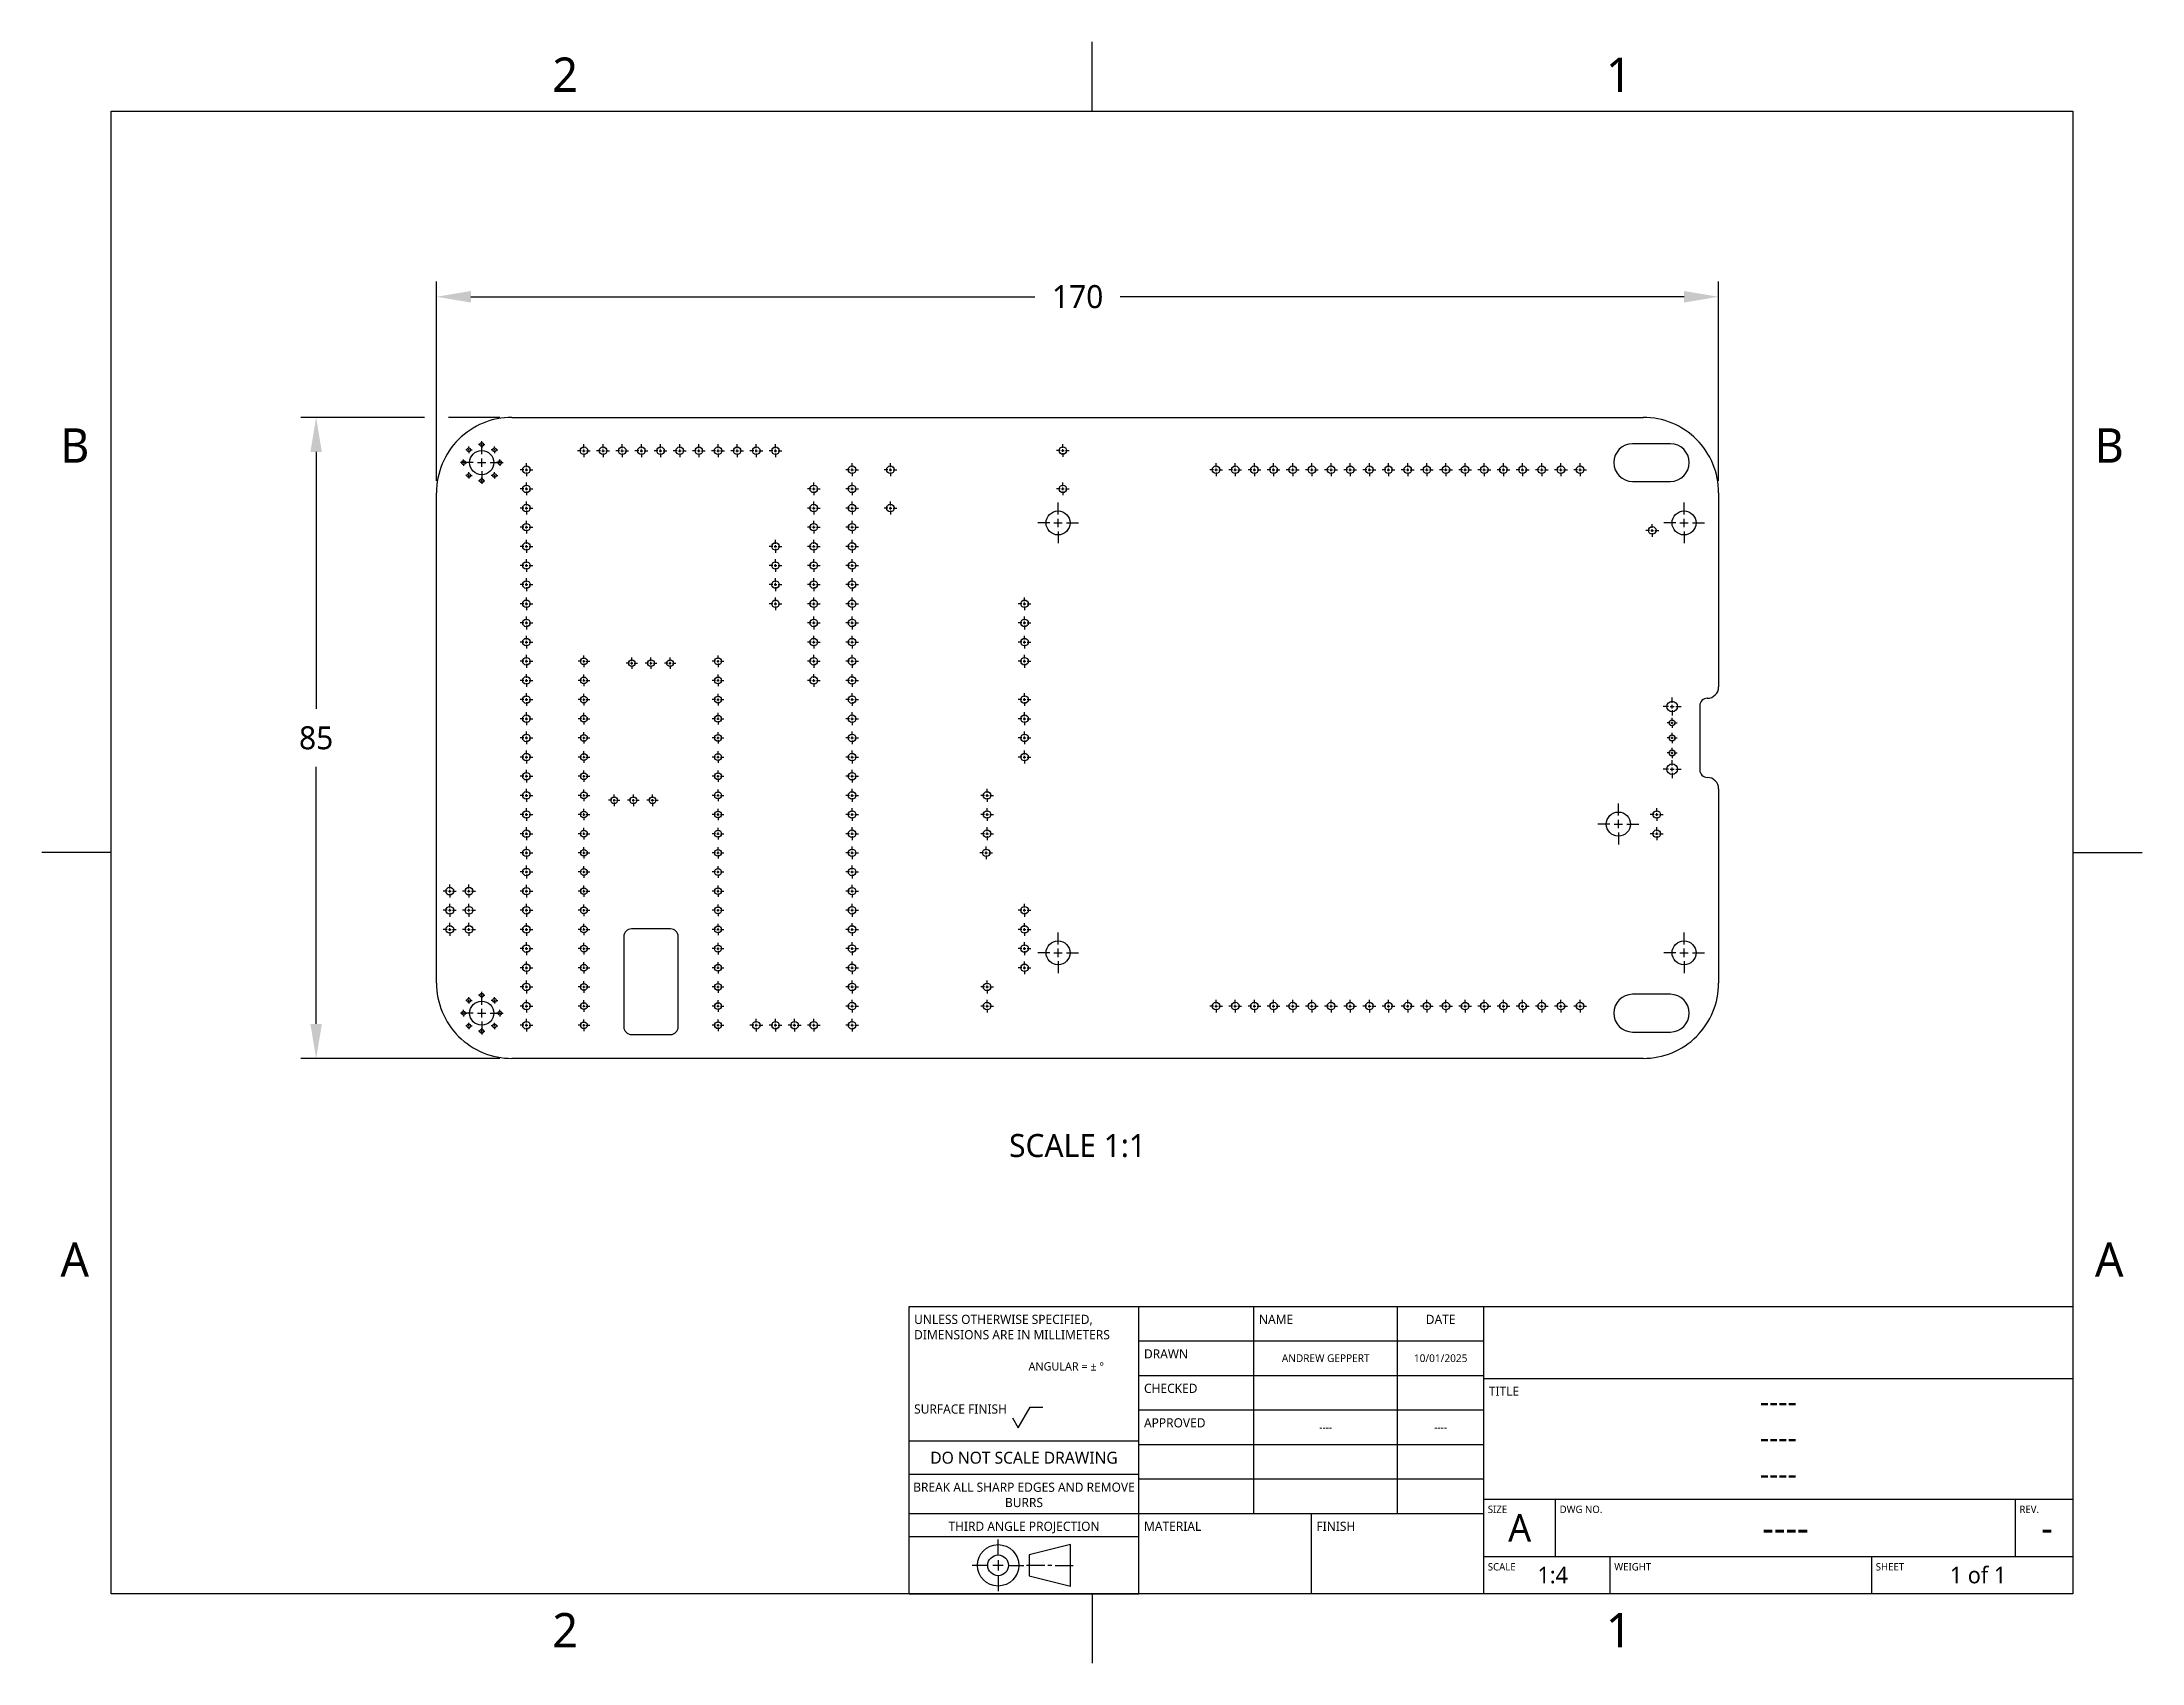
# Model space of a CAD drawing. Extents: x 0 to 11, y 0 to 8.5.
import ezdxf

# ---------------------------------------------------------------- set-up
doc = ezdxf.new("R2010")
doc.units = 0
doc.header["$LTSCALE"] = 0.5
doc.header["$MEASUREMENT"] = 0
doc.header["$PDMODE"] = 33
doc.header["$PDSIZE"] = 0.03937
doc.linetypes.add('CENTER', pattern=[0.72, 0.45, -0.09, 0.09, -0.09])
doc.layers.get('DEFPOINTS').update_dxf_attribs({"linetype": 'CONTINUOUS'})
for name, color, linetype in [('ANNOTATION_TEXT', 7, 'CONTINUOUS'), ('BORDER_FRAME', 7, 'CONTINUOUS'), ('BORDER_ZONES', 7, 'CONTINUOUS'), ('CENTERMARKS', 7, 'CONTINUOUS'), ('TITLE_BLOCK', 7, 'CONTINUOUS'), ('VISIBLE', 7, 'CONTINUOUS')]:
    doc.layers.add(name, color=color, linetype=linetype)
doc.styles.add('ONSHAPE-STANDARD', font='NotoSans-Regular.ttf')
doc.styles.add('ONSHAPE-STANDARD-DIMENSION', font='')
doc.styles.add('ONSHAPE-STANDARD-FIELDS', font='')
doc.styles.add('ONSHAPE-STANDARD-VIEW-LABE', font='NotoSans-Regular.ttf', dxfattribs={"height": 0.12})
doc.styles.get('ONSHAPE-STANDARD-DIMENSION').set_extended_font_data('Noto Sans')
doc.styles.get('ONSHAPE-STANDARD-FIELDS').set_extended_font_data('Noto Sans')
doc.dimstyles.new('ONSHAPE-STANDARD$0', dxfattribs={"dimtxt": 0.12, "dimasz": 0.18, "dimexe": 0.08, "dimexo": 0.0625, "dimgap": 0.09, "dimtad": 0, "dimtih": 1, "dimtoh": 1, "dimlfac": 25.4, "dimzin": 11, "dimtxsty": 'ONSHAPE-STANDARD-DIMENSION', "dimcen": 0.09, "dimclrd": 7, "dimclre": 7, "dimclrt": 7, "dimadec": 1, "dimazin": 3, "dimtfac": 1, "dimtofl": 0, "dimtmove": 0, "dimatfit": 3, "dimtolj": 1, "dimtzin": 11})

msp = doc.modelspace()

# ---------------------------------------------------------------- texts
at = {"layer": 'ANNOTATION_TEXT', "color": 7, "insert": (5.44356, 2.78038), "char_height": 0.12, "attachment_point": 2, "style": 'ONSHAPE-STANDARD-VIEW-LABE'}
msp.add_mtext('SCALE 1:1', dxfattribs=at)
at = {"layer": 'BORDER_ZONES', "char_height": 0.18, "attachment_point": 5, "style": 'ONSHAPE-STANDARD'}
for s, insert in [('2', (2.769, 8.31)), ('1', (8.269, 8.31)), ('B', (0.209, 6.375)), ('B', (10.829, 6.375)), ('A', (0.209, 2.125)), ('A', (10.829, 2.125)), ('2', (2.769, 0.19)), ('1', (8.269, 0.19))]:
    msp.add_mtext(s, dxfattribs=dict(at, insert=insert))
at = {"layer": 'TITLE_BLOCK'}
for s, insert, char_height, width, attachment_point, style in [('UNLESS OTHERWISE SPECIFIED, DIMENSIONS ARE IN MILLIMETERS', (4.5904, 1.8368), 0.048, 1.176, 1, 'ONSHAPE-STANDARD'), ('NAME', (6.3904, 1.8368), 0.048, 0.735, 1, 'ONSHAPE-STANDARD'), ('DATE', (7.339, 1.8368), 0.048, 0.441, 2, 'ONSHAPE-STANDARD'), ('DRAWN', (5.7904, 1.6568), 0.048, 0.588, 1, 'ONSHAPE-STANDARD'), ('^JANGULAR = ± °^J', (5.18776, 1.66112), 0.0432, 0.588, 1, 'ONSHAPE-STANDARD'), ('ANDREW GEPPERT', (6.739, 1.61), 0.04032, 0.75, 5, 'ONSHAPE-STANDARD-FIELDS'), ('10/01/2025', (7.339, 1.61), 0.04032, 0.45, 5, 'ONSHAPE-STANDARD-FIELDS'), ('CHECKED', (5.7904, 1.4768), 0.048, 0.588, 1, 'ONSHAPE-STANDARD'), ('TITLE', (7.5904, 1.4618), 0.048, 0.3675, 1, 'ONSHAPE-STANDARD'), ('SURFACE FINISH', (4.5904, 1.3688), 0.048, 0.588, 1, 'ONSHAPE-STANDARD'), ('----', (9.1015, 1.385), 0.1152, 2.775, 5, 'ONSHAPE-STANDARD-FIELDS'), ('APPROVED', (5.7904, 1.2968), 0.048, 0.588, 1, 'ONSHAPE-STANDARD'), ('----', (6.739, 1.25), 0.04032, 0.75, 5, 'ONSHAPE-STANDARD-FIELDS'), ('----', (7.339, 1.25), 0.04032, 0.45, 5, 'ONSHAPE-STANDARD-FIELDS'), ('DO NOT SCALE DRAWING', (5.164, 1.12184), 0.0624, 1.176, 2, 'ONSHAPE-STANDARD'), ('----', (9.1015, 1.196), 0.1152, 2.775, 5, 'ONSHAPE-STANDARD-FIELDS'), ('----', (9.1015, 1.007), 0.1152, 2.775, 5, 'ONSHAPE-STANDARD-FIELDS'), ('BREAK ALL SHARP EDGES AND REMOVE BURRS', (5.164, 0.9608), 0.048, 1.176, 2, 'ONSHAPE-STANDARD'), ('SIZE', (7.58512, 0.84044), 0.0384, 0.3675, 1, 'ONSHAPE-STANDARD'), ('A', (7.7515, 0.725), 0.144, 0.375, 5, 'ONSHAPE-STANDARD-FIELDS'), ('DWG NO.', (7.96012, 0.84044), 0.0384, 2.352, 1, 'ONSHAPE-STANDARD'), ('REV.', (10.36012, 0.84044), 0.0384, 0.294, 1, 'ONSHAPE-STANDARD'), ('THIRD ANGLE PROJECTION', (5.164, 0.7568), 0.048, 1.176, 2, 'ONSHAPE-STANDARD'), ('MATERIAL', (5.7904, 0.7568), 0.048, 0.882, 1, 'ONSHAPE-STANDARD'), ('FINISH', (6.6904, 0.7568), 0.048, 0.882, 1, 'ONSHAPE-STANDARD'), ('----', (9.139, 0.725), 0.144, 2.4, 5, 'ONSHAPE-STANDARD-FIELDS'), ('-', (10.504, 0.725), 0.144, 0.27, 5, 'ONSHAPE-STANDARD-FIELDS'), ('SCALE', (7.58512, 0.54044), 0.0384, 0.6468, 1, 'ONSHAPE-STANDARD'), ('1:4', (7.924, 0.4775), 0.0864, 0.6, 5, 'ONSHAPE-STANDARD-FIELDS'), ('WEIGHT', (8.24512, 0.54044), 0.0384, 1.3377, 1, 'ONSHAPE-STANDARD'), ('SHEET', (9.61012, 0.54044), 0.0384, 1.029, 1, 'ONSHAPE-STANDARD'), ('1 of 1', (10.144, 0.4775), 0.0864, 0.99, 5, 'ONSHAPE-STANDARD-FIELDS')]:
    msp.add_mtext(s, dxfattribs=dict(at, insert=insert, char_height=char_height, width=width, attachment_point=attachment_point, style=style))

# ---------------------------------------------------------------- blocks, each defined once
blk = doc.blocks.new('*D1')
at = {"layer": 'ANNOTATION_TEXT', "color": 7}
for p, q in [((2.097, 6.19), (2.097, 7.231)), ((2.277, 7.151), (5.221, 7.151)), ((8.61, 7.151), (5.666, 7.151)), ((8.79, 6.19), (8.79, 7.231))]:
    blk.add_line(p, q, dxfattribs=at)
for points in [[(2.277, 7.181), (2.277, 7.121), (2.097, 7.151)], [(8.61, 7.121), (8.61, 7.181), (8.79, 7.151)]]:
    blk.add_solid(points, dxfattribs=at)
at = {"layer": 'DEFPOINTS', "color": 0}
for p in [(8.79, 7.151), (2.097, 6.128), (8.79, 6.128)]:
    blk.add_point(p, dxfattribs=at)
at = {"layer": 'ANNOTATION_TEXT', "color": 7, "insert": (5.444, 7.151), "char_height": 0.12, "attachment_point": 5, "style": 'ONSHAPE-STANDARD-DIMENSION'}
blk.add_mtext('\\A1;170', dxfattribs=at)
blk = doc.blocks.new('*D2')
at = {"layer": 'ANNOTATION_TEXT', "color": 7}
for p, q in [((2.035, 6.521), (1.389, 6.521)), ((2.428, 6.521), (2.16, 6.521)), ((1.469, 6.341), (1.469, 5)), ((1.469, 3.355), (1.469, 4.697)), ((2.428, 3.175), (1.389, 3.175))]:
    blk.add_line(p, q, dxfattribs=at)
for points in [[(1.499, 6.341), (1.439, 6.341), (1.469, 6.521)], [(1.439, 3.355), (1.499, 3.355), (1.469, 3.175)]]:
    blk.add_solid(points, dxfattribs=at)
at = {"layer": 'DEFPOINTS', "color": 0}
for p in [(2.491, 6.521), (1.469, 3.175), (2.491, 3.175)]:
    blk.add_point(p, dxfattribs=at)
at = {"layer": 'ANNOTATION_TEXT', "color": 7, "insert": (1.469, 4.848), "char_height": 0.12, "attachment_point": 5, "style": 'ONSHAPE-STANDARD-DIMENSION'}
blk.add_mtext('\\A1;85', dxfattribs=at)

# ---------------------------------------------------------------- dimensions: what is measured, and where the dimension line sits
at = {"layer": 'ANNOTATION_TEXT'}
dim = msp.add_linear_dim(base=(8.79002, 7.15093), p1=(2.0971, 6.12778, 0.00787), p2=(8.79002, 6.12778, 0.00787), dimstyle='ONSHAPE-STANDARD$0', override={"dimlfac": 25.4, "dimpost": ''}, dxfattribs=at)
dim.commit()
dim.dimension.update_dxf_attribs({"geometry": '*D1', "text_midpoint": (5.44356, 7.15093), "dimtype": 160})
dim = msp.add_linear_dim(base=(1.46886, 3.17503), p1=(2.49081, 6.52148, 0.00787), p2=(2.49081, 3.17503, 0.00787), angle=90, dimstyle='ONSHAPE-STANDARD$0', override={"dimlfac": 25.4, "dimpost": ''}, dxfattribs=at)
dim.commit()
dim.dimension.update_dxf_attribs({"geometry": '*D2', "text_midpoint": (1.46886, 4.84825), "dimtype": 160})

# ---------------------------------------------------------------- linework, layer by layer
at = {"layer": 'BORDER_FRAME'}
for p, q in [((0.399, 0.38), (0.399, 8.12)), ((0.399, 8.12), (10.639, 8.12)), ((10.639, 8.12), (10.639, 0.38)), ((10.639, 0.38), (0.399, 0.38))]:
    msp.add_line(p, q, dxfattribs=at)
at = {"layer": 'BORDER_ZONES'}
for p, q in [((5.519, 8.12), (5.519, 8.481)), ((0.399, 4.25), (0.038, 4.25)), ((10.639, 4.25), (11, 4.25)), ((5.519, 0.38), (5.519, 0.019))]:
    msp.add_line(p, q, dxfattribs=at)
at = {"layer": 'CENTERMARKS', "linetype": 'CENTER'}
for p, q in [((2.26651, 6.35897), (2.26651, 6.36881)), ((2.32644, 6.37975), (2.31659, 6.37975)), ((2.33332, 6.38664), (2.33332, 6.39648)), ((2.33332, 6.32936), (2.33332, 6.39235)), ((2.33332, 6.37286), (2.33332, 6.36302)), ((2.34021, 6.37975), (2.35006, 6.37975)), ((2.40014, 6.35897), (2.40014, 6.36881)), ((2.86679, 6.36105), (2.86679, 6.38074)), ((2.96679, 6.36105), (2.96679, 6.38074)), ((3.06679, 6.36105), (3.06679, 6.38074)), ((3.16679, 6.36105), (3.16679, 6.38074)), ((3.26679, 6.36105), (3.26679, 6.38074)), ((3.36679, 6.36105), (3.36679, 6.38074)), ((3.46679, 6.36105), (3.46679, 6.38074)), ((3.56679, 6.36105), (3.56679, 6.38074)), ((3.66679, 6.36105), (3.66679, 6.38074)), ((3.76679, 6.36105), (3.76679, 6.38074)), ((3.86679, 6.36105), (3.86679, 6.38074)), ((5.36679, 6.36203), (5.36679, 6.38172)), ((2.23195, 6.28526), (2.2221, 6.28526)), ((2.28923, 6.28526), (2.22624, 6.28526)), ((2.23884, 6.29215), (2.23884, 6.30199)), ((2.23884, 6.27837), (2.23884, 6.26853)), ((2.24573, 6.28526), (2.25557, 6.28526)), ((2.25962, 6.35208), (2.24978, 6.35208)), ((2.26651, 6.34519), (2.26651, 6.33534)), ((2.2734, 6.35208), (2.28324, 6.35208)), ((2.37742, 6.28526), (2.44041, 6.28526)), ((2.39325, 6.35208), (2.38341, 6.35208)), ((2.40014, 6.34519), (2.40014, 6.33534)), ((2.40703, 6.35208), (2.41687, 6.35208)), ((2.42092, 6.28526), (2.41108, 6.28526)), ((2.42781, 6.29215), (2.42781, 6.30199)), ((2.42781, 6.27837), (2.42781, 6.26853)), ((2.4347, 6.28526), (2.44455, 6.28526)), ((2.56679, 6.26203), (2.56679, 6.28172)), ((2.85301, 6.34727), (2.83332, 6.34727)), ((2.86679, 6.33349), (2.86679, 6.31381)), ((2.88057, 6.34727), (2.90025, 6.34727)), ((2.95301, 6.34727), (2.93332, 6.34727)), ((2.96679, 6.33349), (2.96679, 6.31381)), ((2.98057, 6.34727), (3.00025, 6.34727)), ((3.05301, 6.34727), (3.03332, 6.34727)), ((3.06679, 6.33349), (3.06679, 6.31381)), ((3.08057, 6.34727), (3.10025, 6.34727)), ((3.15301, 6.34727), (3.13332, 6.34727)), ((3.16679, 6.33349), (3.16679, 6.31381)), ((3.18057, 6.34727), (3.20025, 6.34727)), ((3.25301, 6.34727), (3.23332, 6.34727)), ((3.26679, 6.33349), (3.26679, 6.31381)), ((3.28057, 6.34727), (3.30025, 6.34727)), ((3.35301, 6.34727), (3.33332, 6.34727)), ((3.36679, 6.33349), (3.36679, 6.31381)), ((3.38057, 6.34727), (3.40025, 6.34727)), ((3.45301, 6.34727), (3.43332, 6.34727)), ((3.46679, 6.33349), (3.46679, 6.31381)), ((3.48057, 6.34727), (3.50025, 6.34727)), ((3.55301, 6.34727), (3.53332, 6.34727)), ((3.56679, 6.33349), (3.56679, 6.31381)), ((3.58057, 6.34727), (3.60025, 6.34727)), ((3.65301, 6.34727), (3.63332, 6.34727)), ((3.66679, 6.33349), (3.66679, 6.31381)), ((3.68057, 6.34727), (3.70025, 6.34727)), ((3.75301, 6.34727), (3.73332, 6.34727)), ((3.76679, 6.33349), (3.76679, 6.31381)), ((3.78057, 6.34727), (3.80025, 6.34727)), ((3.85301, 6.34727), (3.83332, 6.34727)), ((3.86679, 6.33349), (3.86679, 6.31381)), ((3.88057, 6.34727), (3.90025, 6.34727)), ((4.26679, 6.26203), (4.26679, 6.28172)), ((4.46679, 6.26203), (4.46679, 6.28172)), ((5.35301, 6.34825), (5.33332, 6.34825)), ((5.36679, 6.33448), (5.36679, 6.31479)), ((5.38057, 6.34825), (5.40025, 6.34825)), ((6.16679, 6.26203), (6.16679, 6.28172)), ((6.26679, 6.26203), (6.26679, 6.28172)), ((6.36679, 6.26203), (6.36679, 6.28172)), ((6.46679, 6.26203), (6.46679, 6.28172)), ((6.56679, 6.26203), (6.56679, 6.28172)), ((6.66679, 6.26203), (6.66679, 6.28172)), ((6.76679, 6.26203), (6.76679, 6.28172)), ((6.86679, 6.26203), (6.86679, 6.28172)), ((6.96679, 6.26203), (6.96679, 6.28172)), ((7.06679, 6.26203), (7.06679, 6.28172)), ((7.16679, 6.26203), (7.16679, 6.28172)), ((7.26679, 6.26203), (7.26679, 6.28172)), ((7.36679, 6.26203), (7.36679, 6.28172)), ((7.46679, 6.26203), (7.46679, 6.28172)), ((7.56679, 6.26203), (7.56679, 6.28172)), ((7.66679, 6.26203), (7.66679, 6.28172)), ((7.76679, 6.26203), (7.76679, 6.28172)), ((7.86679, 6.26203), (7.86679, 6.28172)), ((7.96679, 6.26203), (7.96679, 6.28172)), ((8.06679, 6.26203), (8.06679, 6.28172)), ((2.25962, 6.21845), (2.24978, 6.21845)), ((2.26651, 6.22534), (2.26651, 6.23518)), ((2.26651, 6.21156), (2.26651, 6.20172)), ((2.2734, 6.21845), (2.28324, 6.21845)), ((2.32644, 6.19077), (2.31659, 6.19077)), ((2.33332, 6.24117), (2.33332, 6.17818)), ((2.33332, 6.19766), (2.33332, 6.20751)), ((2.33332, 6.18388), (2.33332, 6.17404)), ((2.34021, 6.19077), (2.35006, 6.19077)), ((2.39325, 6.21845), (2.38341, 6.21845)), ((2.40014, 6.22534), (2.40014, 6.23518)), ((2.40014, 6.21156), (2.40014, 6.20172)), ((2.40703, 6.21845), (2.41687, 6.21845)), ((2.55301, 6.24825), (2.53332, 6.24825)), ((2.55301, 6.14825), (2.53332, 6.14825)), ((2.56679, 6.23448), (2.56679, 6.21479)), ((2.56679, 6.16203), (2.56679, 6.18172)), ((2.58057, 6.24825), (2.60025, 6.24825)), ((2.58057, 6.14825), (2.60025, 6.14825)), ((4.05301, 6.14825), (4.03332, 6.14825)), ((4.06679, 6.16203), (4.06679, 6.18172)), ((4.08057, 6.14825), (4.10025, 6.14825)), ((4.25301, 6.24825), (4.23332, 6.24825)), ((4.25301, 6.14825), (4.23332, 6.14825)), ((4.26679, 6.23448), (4.26679, 6.21479)), ((4.26679, 6.16203), (4.26679, 6.18172)), ((4.28057, 6.24825), (4.30025, 6.24825)), ((4.28057, 6.14825), (4.30025, 6.14825)), ((4.45301, 6.24825), (4.43332, 6.24825)), ((4.46679, 6.23448), (4.46679, 6.21479)), ((4.48057, 6.24825), (4.50025, 6.24825)), ((5.35301, 6.14825), (5.33332, 6.14825)), ((5.36679, 6.16203), (5.36679, 6.18172)), ((5.38057, 6.14825), (5.40025, 6.14825)), ((6.15301, 6.24825), (6.13332, 6.24825)), ((6.16679, 6.23448), (6.16679, 6.21479)), ((6.18057, 6.24825), (6.20025, 6.24825)), ((6.25301, 6.24825), (6.23332, 6.24825)), ((6.26679, 6.23448), (6.26679, 6.21479)), ((6.28057, 6.24825), (6.30025, 6.24825)), ((6.35301, 6.24825), (6.33332, 6.24825)), ((6.36679, 6.23448), (6.36679, 6.21479)), ((6.38057, 6.24825), (6.40025, 6.24825)), ((6.45301, 6.24825), (6.43332, 6.24825)), ((6.46679, 6.23448), (6.46679, 6.21479)), ((6.48057, 6.24825), (6.50025, 6.24825)), ((6.55301, 6.24825), (6.53332, 6.24825)), ((6.56679, 6.23448), (6.56679, 6.21479)), ((6.58057, 6.24825), (6.60025, 6.24825)), ((6.65301, 6.24825), (6.63332, 6.24825)), ((6.66679, 6.23448), (6.66679, 6.21479)), ((6.68057, 6.24825), (6.70025, 6.24825)), ((6.75301, 6.24825), (6.73332, 6.24825)), ((6.76679, 6.23448), (6.76679, 6.21479)), ((6.78057, 6.24825), (6.80025, 6.24825)), ((6.85301, 6.24825), (6.83332, 6.24825)), ((6.86679, 6.23448), (6.86679, 6.21479)), ((6.88057, 6.24825), (6.90025, 6.24825)), ((6.95301, 6.24825), (6.93332, 6.24825)), ((6.96679, 6.23448), (6.96679, 6.21479)), ((6.98057, 6.24825), (7.00025, 6.24825)), ((7.05301, 6.24825), (7.03332, 6.24825)), ((7.06679, 6.23448), (7.06679, 6.21479)), ((7.08057, 6.24825), (7.10025, 6.24825)), ((7.15301, 6.24825), (7.13332, 6.24825)), ((7.16679, 6.23448), (7.16679, 6.21479)), ((7.18057, 6.24825), (7.20025, 6.24825)), ((7.25301, 6.24825), (7.23332, 6.24825)), ((7.26679, 6.23448), (7.26679, 6.21479)), ((7.28057, 6.24825), (7.30025, 6.24825)), ((7.35301, 6.24825), (7.33332, 6.24825)), ((7.36679, 6.23448), (7.36679, 6.21479)), ((7.38057, 6.24825), (7.40025, 6.24825)), ((7.45301, 6.24825), (7.43332, 6.24825)), ((7.46679, 6.23448), (7.46679, 6.21479)), ((7.48057, 6.24825), (7.50025, 6.24825)), ((7.55301, 6.24825), (7.53332, 6.24825)), ((7.56679, 6.23448), (7.56679, 6.21479)), ((7.58057, 6.24825), (7.60025, 6.24825)), ((7.65301, 6.24825), (7.63332, 6.24825)), ((7.66679, 6.23448), (7.66679, 6.21479)), ((7.68057, 6.24825), (7.70025, 6.24825)), ((7.75301, 6.24825), (7.73332, 6.24825)), ((7.76679, 6.23448), (7.76679, 6.21479)), ((7.78057, 6.24825), (7.80025, 6.24825)), ((7.85301, 6.24825), (7.83332, 6.24825)), ((7.86679, 6.23448), (7.86679, 6.21479)), ((7.88057, 6.24825), (7.90025, 6.24825)), ((7.95301, 6.24825), (7.93332, 6.24825)), ((7.96679, 6.23448), (7.96679, 6.21479)), ((7.98057, 6.24825), (8.00025, 6.24825)), ((8.05301, 6.24825), (8.03332, 6.24825)), ((8.06679, 6.23448), (8.06679, 6.21479)), ((8.08057, 6.24825), (8.10025, 6.24825)), ((2.55301, 6.04825), (2.53332, 6.04825)), ((2.56679, 6.13448), (2.56679, 6.11479)), ((2.56679, 6.06203), (2.56679, 6.08172)), ((2.56679, 6.03448), (2.56679, 6.01479)), ((2.58057, 6.04825), (2.60025, 6.04825)), ((4.05301, 6.04825), (4.03332, 6.04825)), ((4.06679, 6.13448), (4.06679, 6.11479)), ((4.06679, 6.06203), (4.06679, 6.08172)), ((4.06679, 6.03448), (4.06679, 6.01479)), ((4.08057, 6.04825), (4.10025, 6.04825)), ((4.25301, 6.04825), (4.23332, 6.04825)), ((4.26679, 6.13448), (4.26679, 6.11479)), ((4.26679, 6.06203), (4.26679, 6.08172)), ((4.26679, 6.03448), (4.26679, 6.01479)), ((4.28057, 6.04825), (4.30025, 6.04825)), ((4.45301, 6.04825), (4.43332, 6.04825)), ((4.46679, 6.06203), (4.46679, 6.08172)), ((4.46679, 6.03448), (4.46679, 6.01479)), ((4.48057, 6.04825), (4.50025, 6.04825)), ((5.34179, 6.01405), (5.34179, 6.07655)), ((5.36679, 6.13448), (5.36679, 6.11479)), ((8.60951, 6.01405), (8.60951, 6.07655)), ((2.55301, 5.94825), (2.53332, 5.94825)), ((2.56679, 5.96203), (2.56679, 5.98172)), ((2.56679, 5.93448), (2.56679, 5.91479)), ((2.58057, 5.94825), (2.60025, 5.94825)), ((4.05301, 5.94825), (4.03332, 5.94825)), ((4.06679, 5.96203), (4.06679, 5.98172)), ((4.06679, 5.93448), (4.06679, 5.91479)), ((4.08057, 5.94825), (4.10025, 5.94825)), ((4.25301, 5.94825), (4.23332, 5.94825)), ((4.26679, 5.96203), (4.26679, 5.98172)), ((4.26679, 5.93448), (4.26679, 5.91479)), ((4.28057, 5.94825), (4.30025, 5.94825)), ((5.29804, 5.9703), (5.23554, 5.9703)), ((5.34179, 5.92655), (5.34179, 5.86405)), ((5.38554, 5.9703), (5.44804, 5.9703)), ((8.42998, 5.93133), (8.41029, 5.93133)), ((8.44376, 5.94511), (8.44376, 5.96479)), ((8.45754, 5.93133), (8.47722, 5.93133)), ((8.56576, 5.9703), (8.50326, 5.9703)), ((8.60951, 5.92655), (8.60951, 5.86405)), ((8.65326, 5.9703), (8.71576, 5.9703)), ((2.55301, 5.84825), (2.53332, 5.84825)), ((2.56679, 5.86203), (2.56679, 5.88172)), ((2.56679, 5.83448), (2.56679, 5.81479)), ((2.58057, 5.84825), (2.60025, 5.84825)), ((3.85301, 5.84825), (3.83332, 5.84825)), ((3.86679, 5.86203), (3.86679, 5.88172)), ((3.86679, 5.83448), (3.86679, 5.81479)), ((3.88057, 5.84825), (3.90025, 5.84825)), ((4.05301, 5.84825), (4.03332, 5.84825)), ((4.06679, 5.86203), (4.06679, 5.88172)), ((4.06679, 5.83448), (4.06679, 5.81479)), ((4.08057, 5.84825), (4.10025, 5.84825)), ((4.25301, 5.84825), (4.23332, 5.84825)), ((4.26679, 5.86203), (4.26679, 5.88172)), ((4.26679, 5.83448), (4.26679, 5.81479)), ((4.28057, 5.84825), (4.30025, 5.84825)), ((8.44376, 5.91755), (8.44376, 5.89786)), ((2.55301, 5.74825), (2.53332, 5.74825)), ((2.56679, 5.76203), (2.56679, 5.78172)), ((2.56679, 5.73448), (2.56679, 5.71479)), ((2.58057, 5.74825), (2.60025, 5.74825)), ((3.85301, 5.74825), (3.83332, 5.74825)), ((3.86679, 5.76203), (3.86679, 5.78172)), ((3.86679, 5.73448), (3.86679, 5.71479)), ((3.88057, 5.74825), (3.90025, 5.74825)), ((4.05301, 5.74825), (4.03332, 5.74825)), ((4.06679, 5.76203), (4.06679, 5.78172)), ((4.06679, 5.73448), (4.06679, 5.71479)), ((4.08057, 5.74825), (4.10025, 5.74825)), ((4.25301, 5.74825), (4.23332, 5.74825)), ((4.26679, 5.76203), (4.26679, 5.78172)), ((4.26679, 5.73448), (4.26679, 5.71479)), ((4.28057, 5.74825), (4.30025, 5.74825)), ((2.55301, 5.64825), (2.53332, 5.64825)), ((2.56679, 5.66203), (2.56679, 5.68172)), ((2.56679, 5.63448), (2.56679, 5.61479)), ((2.58057, 5.64825), (2.60025, 5.64825)), ((3.85301, 5.64825), (3.83332, 5.64825)), ((3.86679, 5.66203), (3.86679, 5.68172)), ((3.86679, 5.63448), (3.86679, 5.61479)), ((3.88057, 5.64825), (3.90025, 5.64825)), ((4.05301, 5.64825), (4.03332, 5.64825)), ((4.06679, 5.66203), (4.06679, 5.68172)), ((4.06679, 5.63448), (4.06679, 5.61479)), ((4.08057, 5.64825), (4.10025, 5.64825)), ((4.25301, 5.64825), (4.23332, 5.64825)), ((4.26679, 5.66203), (4.26679, 5.68172)), ((4.26679, 5.63448), (4.26679, 5.61479)), ((4.28057, 5.64825), (4.30025, 5.64825)), ((2.55301, 5.54825), (2.53332, 5.54825)), ((2.56679, 5.56203), (2.56679, 5.58172)), ((2.56679, 5.53448), (2.56679, 5.51479)), ((2.56679, 5.46203), (2.56679, 5.48172)), ((2.58057, 5.54825), (2.60025, 5.54825)), ((3.85301, 5.54825), (3.83332, 5.54825)), ((3.86679, 5.56203), (3.86679, 5.58172)), ((3.86679, 5.53448), (3.86679, 5.51479)), ((3.88057, 5.54825), (3.90025, 5.54825)), ((4.05301, 5.54825), (4.03332, 5.54825)), ((4.06679, 5.56203), (4.06679, 5.58172)), ((4.06679, 5.53448), (4.06679, 5.51479)), ((4.06679, 5.46203), (4.06679, 5.48172)), ((4.08057, 5.54825), (4.10025, 5.54825)), ((4.25301, 5.54825), (4.23332, 5.54825)), ((4.26679, 5.56203), (4.26679, 5.58172)), ((4.26679, 5.53448), (4.26679, 5.51479)), ((4.26679, 5.46203), (4.26679, 5.48172)), ((4.28057, 5.54825), (4.30025, 5.54825)), ((5.15301, 5.54825), (5.13332, 5.54825)), ((5.16679, 5.56203), (5.16679, 5.58172)), ((5.16679, 5.53448), (5.16679, 5.51479)), ((5.16679, 5.46203), (5.16679, 5.48172)), ((5.18057, 5.54825), (5.20025, 5.54825)), ((2.55301, 5.44825), (2.53332, 5.44825)), ((2.56679, 5.43448), (2.56679, 5.41479)), ((2.56679, 5.36203), (2.56679, 5.38172)), ((2.58057, 5.44825), (2.60025, 5.44825)), ((4.05301, 5.44825), (4.03332, 5.44825)), ((4.06679, 5.43448), (4.06679, 5.41479)), ((4.06679, 5.36203), (4.06679, 5.38172)), ((4.08057, 5.44825), (4.10025, 5.44825)), ((4.25301, 5.44825), (4.23332, 5.44825)), ((4.26679, 5.43448), (4.26679, 5.41479)), ((4.26679, 5.36203), (4.26679, 5.38172)), ((4.28057, 5.44825), (4.30025, 5.44825)), ((5.15301, 5.44825), (5.13332, 5.44825)), ((5.16679, 5.43448), (5.16679, 5.41479)), ((5.16679, 5.36203), (5.16679, 5.38172)), ((5.18057, 5.44825), (5.20025, 5.44825)), ((2.55301, 5.34825), (2.53332, 5.34825)), ((2.56679, 5.33448), (2.56679, 5.31479)), ((2.56679, 5.26203), (2.56679, 5.28172)), ((2.58057, 5.34825), (2.60025, 5.34825)), ((2.86679, 5.26066), (2.86679, 5.27837)), ((3.11679, 5.25066), (3.11679, 5.26837)), ((3.21679, 5.25066), (3.21679, 5.26837)), ((3.31679, 5.25066), (3.31679, 5.26837)), ((3.56679, 5.26066), (3.56679, 5.27837)), ((4.05301, 5.34825), (4.03332, 5.34825)), ((4.06679, 5.33448), (4.06679, 5.31479)), ((4.06679, 5.26203), (4.06679, 5.28172)), ((4.08057, 5.34825), (4.10025, 5.34825)), ((4.25301, 5.34825), (4.23332, 5.34825)), ((4.26679, 5.33448), (4.26679, 5.31479)), ((4.26679, 5.26203), (4.26679, 5.28172)), ((4.28057, 5.34825), (4.30025, 5.34825)), ((5.15301, 5.34825), (5.13332, 5.34825)), ((5.16679, 5.33448), (5.16679, 5.31479)), ((5.16679, 5.26203), (5.16679, 5.28172)), ((5.18057, 5.34825), (5.20025, 5.34825)), ((2.55301, 5.24825), (2.53332, 5.24825)), ((2.56679, 5.23448), (2.56679, 5.21479)), ((2.56679, 5.16203), (2.56679, 5.18172)), ((2.58057, 5.24825), (2.60025, 5.24825)), ((2.85439, 5.24825), (2.83667, 5.24825)), ((2.86679, 5.23585), (2.86679, 5.21814)), ((2.86679, 5.16066), (2.86679, 5.17837)), ((2.87919, 5.24825), (2.89691, 5.24825)), ((3.10439, 5.23825), (3.08667, 5.23825)), ((3.11679, 5.22585), (3.11679, 5.20814)), ((3.12919, 5.23825), (3.14691, 5.23825)), ((3.20439, 5.23825), (3.18667, 5.23825)), ((3.21679, 5.22585), (3.21679, 5.20814)), ((3.22919, 5.23825), (3.24691, 5.23825)), ((3.30439, 5.23825), (3.28667, 5.23825)), ((3.31679, 5.22585), (3.31679, 5.20814)), ((3.32919, 5.23825), (3.34691, 5.23825)), ((3.55439, 5.24825), (3.53667, 5.24825)), ((3.56679, 5.23585), (3.56679, 5.21814)), ((3.56679, 5.16066), (3.56679, 5.17837)), ((3.57919, 5.24825), (3.59691, 5.24825)), ((4.05301, 5.24825), (4.03332, 5.24825)), ((4.06679, 5.23448), (4.06679, 5.21479)), ((4.06679, 5.16203), (4.06679, 5.18172)), ((4.08057, 5.24825), (4.10025, 5.24825)), ((4.25301, 5.24825), (4.23332, 5.24825)), ((4.26679, 5.23448), (4.26679, 5.21479)), ((4.26679, 5.16203), (4.26679, 5.18172)), ((4.28057, 5.24825), (4.30025, 5.24825)), ((5.15301, 5.24825), (5.13332, 5.24825)), ((5.16679, 5.23448), (5.16679, 5.21479)), ((5.18057, 5.24825), (5.20025, 5.24825)), ((2.55301, 5.14825), (2.53332, 5.14825)), ((2.55301, 5.04825), (2.53332, 5.04825)), ((2.56679, 5.13448), (2.56679, 5.11479)), ((2.56679, 5.06203), (2.56679, 5.08172)), ((2.58057, 5.14825), (2.60025, 5.14825)), ((2.58057, 5.04825), (2.60025, 5.04825)), ((2.85439, 5.14825), (2.83667, 5.14825)), ((2.85439, 5.04825), (2.83667, 5.04825)), ((2.86679, 5.13585), (2.86679, 5.11814)), ((2.86679, 5.06066), (2.86679, 5.07837)), ((2.87919, 5.14825), (2.89691, 5.14825)), ((2.87919, 5.04825), (2.89691, 5.04825)), ((3.55439, 5.14825), (3.53667, 5.14825)), ((3.55439, 5.04825), (3.53667, 5.04825)), ((3.56679, 5.13585), (3.56679, 5.11814)), ((3.56679, 5.06066), (3.56679, 5.07837)), ((3.57919, 5.14825), (3.59691, 5.14825)), ((3.57919, 5.04825), (3.59691, 5.04825)), ((4.05301, 5.14825), (4.03332, 5.14825)), ((4.06679, 5.13448), (4.06679, 5.11479)), ((4.08057, 5.14825), (4.10025, 5.14825)), ((4.25301, 5.14825), (4.23332, 5.14825)), ((4.25301, 5.04825), (4.23332, 5.04825)), ((4.26679, 5.13448), (4.26679, 5.11479)), ((4.26679, 5.06203), (4.26679, 5.08172)), ((4.28057, 5.14825), (4.30025, 5.14825)), ((4.28057, 5.04825), (4.30025, 5.04825)), ((5.15301, 5.04825), (5.13332, 5.04825)), ((5.16679, 5.06203), (5.16679, 5.08172)), ((5.18057, 5.04825), (5.20025, 5.04825)), ((8.54742, 5.03093), (8.54742, 5.05849)), ((2.55301, 4.94825), (2.53332, 4.94825)), ((2.56679, 5.03448), (2.56679, 5.01479)), ((2.56679, 4.96203), (2.56679, 4.98172)), ((2.56679, 4.93448), (2.56679, 4.91479)), ((2.58057, 4.94825), (2.60025, 4.94825)), ((2.85439, 4.94825), (2.83667, 4.94825)), ((2.86679, 5.03585), (2.86679, 5.01814)), ((2.86679, 4.96066), (2.86679, 4.97837)), ((2.86679, 4.93585), (2.86679, 4.91814)), ((2.87919, 4.94825), (2.89691, 4.94825)), ((3.55439, 4.94825), (3.53667, 4.94825)), ((3.56679, 5.03585), (3.56679, 5.01814)), ((3.56679, 4.96066), (3.56679, 4.97837)), ((3.56679, 4.93585), (3.56679, 4.91814)), ((3.57919, 4.94825), (3.59691, 4.94825)), ((4.25301, 4.94825), (4.23332, 4.94825)), ((4.26679, 5.03448), (4.26679, 5.01479)), ((4.26679, 4.96203), (4.26679, 4.98172)), ((4.26679, 4.93448), (4.26679, 4.91479)), ((4.28057, 4.94825), (4.30025, 4.94825)), ((5.15301, 4.94825), (5.13332, 4.94825)), ((5.16679, 5.03448), (5.16679, 5.01479)), ((5.16679, 4.96203), (5.16679, 4.98172)), ((5.16679, 4.93448), (5.16679, 4.91479)), ((5.18057, 4.94825), (5.20025, 4.94825)), ((8.52813, 5.01164), (8.50057, 5.01164)), ((8.54742, 4.99235), (8.54742, 4.96479)), ((8.54742, 4.93802), (8.54742, 4.95377)), ((8.56671, 5.01164), (8.59427, 5.01164)), ((2.55301, 4.84825), (2.53332, 4.84825)), ((2.56679, 4.86203), (2.56679, 4.88172)), ((2.56679, 4.83448), (2.56679, 4.81479)), ((2.58057, 4.84825), (2.60025, 4.84825)), ((2.85439, 4.84825), (2.83667, 4.84825)), ((2.86679, 4.86066), (2.86679, 4.87837)), ((2.86679, 4.83585), (2.86679, 4.81814)), ((2.87919, 4.84825), (2.89691, 4.84825)), ((3.55439, 4.84825), (3.53667, 4.84825)), ((3.56679, 4.86066), (3.56679, 4.87837)), ((3.56679, 4.83585), (3.56679, 4.81814)), ((3.57919, 4.84825), (3.59691, 4.84825)), ((4.25301, 4.84825), (4.23332, 4.84825)), ((4.26679, 4.86203), (4.26679, 4.88172)), ((4.26679, 4.83448), (4.26679, 4.81479)), ((4.28057, 4.84825), (4.30025, 4.84825)), ((5.15301, 4.84825), (5.13332, 4.84825)), ((5.16679, 4.86203), (5.16679, 4.88172)), ((5.16679, 4.83448), (5.16679, 4.81479)), ((5.18057, 4.84825), (5.20025, 4.84825)), ((8.5364, 4.92699), (8.52065, 4.92699)), ((8.5364, 4.84825), (8.52065, 4.84825)), ((8.54742, 4.91597), (8.54742, 4.90022)), ((8.54742, 4.85928), (8.54742, 4.87503)), ((8.54742, 4.83723), (8.54742, 4.82148)), ((8.55844, 4.92699), (8.57419, 4.92699)), ((8.55844, 4.84825), (8.57419, 4.84825)), ((2.55301, 4.74825), (2.53332, 4.74825)), ((2.56679, 4.76203), (2.56679, 4.78172)), ((2.56679, 4.73448), (2.56679, 4.71479)), ((2.58057, 4.74825), (2.60025, 4.74825)), ((2.85439, 4.74825), (2.83667, 4.74825)), ((2.86679, 4.76066), (2.86679, 4.77837)), ((2.86679, 4.73585), (2.86679, 4.71814)), ((2.87919, 4.74825), (2.89691, 4.74825)), ((3.55439, 4.74825), (3.53667, 4.74825)), ((3.56679, 4.76066), (3.56679, 4.77837)), ((3.56679, 4.73585), (3.56679, 4.71814)), ((3.57919, 4.74825), (3.59691, 4.74825)), ((4.25301, 4.74825), (4.23332, 4.74825)), ((4.26679, 4.76203), (4.26679, 4.78172)), ((4.26679, 4.73448), (4.26679, 4.71479)), ((4.28057, 4.74825), (4.30025, 4.74825)), ((5.15301, 4.74825), (5.13332, 4.74825)), ((5.16679, 4.76203), (5.16679, 4.78172)), ((5.16679, 4.73448), (5.16679, 4.71479)), ((5.18057, 4.74825), (5.20025, 4.74825)), ((8.5364, 4.76951), (8.52065, 4.76951)), ((8.54742, 4.78054), (8.54742, 4.79629)), ((8.54742, 4.75849), (8.54742, 4.74274)), ((8.54742, 4.70416), (8.54742, 4.73172)), ((8.55844, 4.76951), (8.57419, 4.76951)), ((2.55301, 4.64825), (2.53332, 4.64825)), ((2.56679, 4.66203), (2.56679, 4.68172)), ((2.56679, 4.63448), (2.56679, 4.61479)), ((2.58057, 4.64825), (2.60025, 4.64825)), ((2.85439, 4.64825), (2.83667, 4.64825)), ((2.86679, 4.66066), (2.86679, 4.67837)), ((2.86679, 4.63585), (2.86679, 4.61814)), ((2.87919, 4.64825), (2.89691, 4.64825)), ((3.55439, 4.64825), (3.53667, 4.64825)), ((3.56679, 4.66066), (3.56679, 4.67837)), ((3.56679, 4.63585), (3.56679, 4.61814)), ((3.57919, 4.64825), (3.59691, 4.64825)), ((4.25301, 4.64825), (4.23332, 4.64825)), ((4.26679, 4.66203), (4.26679, 4.68172)), ((4.26679, 4.63448), (4.26679, 4.61479)), ((4.28057, 4.64825), (4.30025, 4.64825)), ((8.52813, 4.68487), (8.50057, 4.68487)), ((8.54742, 4.66558), (8.54742, 4.63802)), ((8.56671, 4.68487), (8.59427, 4.68487)), ((2.55301, 4.54825), (2.53332, 4.54825)), ((2.56679, 4.56203), (2.56679, 4.58172)), ((2.56679, 4.53448), (2.56679, 4.51479)), ((2.58057, 4.54825), (2.60025, 4.54825)), ((2.85439, 4.54825), (2.83667, 4.54825)), ((2.86679, 4.56066), (2.86679, 4.57837)), ((2.86679, 4.53585), (2.86679, 4.51814)), ((2.87919, 4.54825), (2.89691, 4.54825)), ((3.01249, 4.52266), (2.99478, 4.52266)), ((3.0249, 4.53507), (3.0249, 4.55278)), ((3.0249, 4.51026), (3.0249, 4.49255)), ((3.0373, 4.52266), (3.05501, 4.52266)), ((3.11249, 4.52266), (3.09478, 4.52266)), ((3.1249, 4.53507), (3.1249, 4.55278)), ((3.1249, 4.51026), (3.1249, 4.49255)), ((3.1373, 4.52266), (3.15501, 4.52266)), ((3.21249, 4.52266), (3.19478, 4.52266)), ((3.2249, 4.53507), (3.2249, 4.55278)), ((3.2249, 4.51026), (3.2249, 4.49255)), ((3.2373, 4.52266), (3.25501, 4.52266)), ((3.55439, 4.54825), (3.53667, 4.54825)), ((3.56679, 4.56066), (3.56679, 4.57837)), ((3.56679, 4.53585), (3.56679, 4.51814)), ((3.57919, 4.54825), (3.59691, 4.54825)), ((4.25301, 4.54825), (4.23332, 4.54825)), ((4.26679, 4.56203), (4.26679, 4.58172)), ((4.26679, 4.53448), (4.26679, 4.51479)), ((4.28057, 4.54825), (4.30025, 4.54825)), ((4.95756, 4.54825), (4.93788, 4.54825)), ((4.97134, 4.56203), (4.97134, 4.58172)), ((4.97134, 4.53448), (4.97134, 4.51479)), ((4.98512, 4.54825), (5.00481, 4.54825)), ((8.26679, 4.44235), (8.26679, 4.50534)), ((2.55301, 4.44825), (2.53332, 4.44825)), ((2.56679, 4.46203), (2.56679, 4.48172)), ((2.56679, 4.43448), (2.56679, 4.41479)), ((2.58057, 4.44825), (2.60025, 4.44825)), ((2.85439, 4.44825), (2.83667, 4.44825)), ((2.86679, 4.46066), (2.86679, 4.47837)), ((2.86679, 4.43585), (2.86679, 4.41814)), ((2.87919, 4.44825), (2.89691, 4.44825)), ((3.55439, 4.44825), (3.53667, 4.44825)), ((3.56679, 4.46066), (3.56679, 4.47837)), ((3.56679, 4.43585), (3.56679, 4.41814)), ((3.57919, 4.44825), (3.59691, 4.44825)), ((4.25301, 4.44825), (4.23332, 4.44825)), ((4.26679, 4.46203), (4.26679, 4.48172)), ((4.26679, 4.43448), (4.26679, 4.41479)), ((4.28057, 4.44825), (4.30025, 4.44825)), ((4.95756, 4.44825), (4.93788, 4.44825)), ((4.97134, 4.46203), (4.97134, 4.48172)), ((4.97134, 4.43448), (4.97134, 4.41479)), ((4.98512, 4.44825), (5.00481, 4.44825)), ((8.22269, 4.39825), (8.1597, 4.39825)), ((8.31088, 4.39825), (8.37388, 4.39825)), ((8.45301, 4.44825), (8.43332, 4.44825)), ((8.46679, 4.46203), (8.46679, 4.48172)), ((8.46679, 4.43448), (8.46679, 4.41479)), ((8.48057, 4.44825), (8.50025, 4.44825)), ((2.55301, 4.34825), (2.53332, 4.34825)), ((2.56679, 4.36203), (2.56679, 4.38172)), ((2.56679, 4.33448), (2.56679, 4.31479)), ((2.56679, 4.26203), (2.56679, 4.28172)), ((2.58057, 4.34825), (2.60025, 4.34825)), ((2.85439, 4.34825), (2.83667, 4.34825)), ((2.86679, 4.36066), (2.86679, 4.37837)), ((2.86679, 4.33585), (2.86679, 4.31814)), ((2.86679, 4.26066), (2.86679, 4.27837)), ((2.87919, 4.34825), (2.89691, 4.34825)), ((3.55439, 4.34825), (3.53667, 4.34825)), ((3.56679, 4.36066), (3.56679, 4.37837)), ((3.56679, 4.33585), (3.56679, 4.31814)), ((3.56679, 4.26066), (3.56679, 4.27837)), ((3.57919, 4.34825), (3.59691, 4.34825)), ((4.25301, 4.34825), (4.23332, 4.34825)), ((4.26679, 4.36203), (4.26679, 4.38172)), ((4.26679, 4.33448), (4.26679, 4.31479)), ((4.26679, 4.26203), (4.26679, 4.28172)), ((4.28057, 4.34825), (4.30025, 4.34825)), ((4.95756, 4.34825), (4.93788, 4.34825)), ((4.96679, 4.26203), (4.96679, 4.28172)), ((4.97134, 4.36203), (4.97134, 4.38172)), ((4.97134, 4.33448), (4.97134, 4.31479)), ((4.98512, 4.34825), (5.00481, 4.34825)), ((8.26679, 4.35416), (8.26679, 4.29117)), ((8.45301, 4.34825), (8.43332, 4.34825)), ((8.46679, 4.36203), (8.46679, 4.38172)), ((8.46679, 4.33448), (8.46679, 4.31479)), ((8.48057, 4.34825), (8.50025, 4.34825)), ((2.55301, 4.24825), (2.53332, 4.24825)), ((2.56679, 4.23448), (2.56679, 4.21479)), ((2.56679, 4.16203), (2.56679, 4.18172)), ((2.58057, 4.24825), (2.60025, 4.24825)), ((2.85439, 4.24825), (2.83667, 4.24825)), ((2.86679, 4.23585), (2.86679, 4.21814)), ((2.86679, 4.16066), (2.86679, 4.17837)), ((2.87919, 4.24825), (2.89691, 4.24825)), ((3.55439, 4.24825), (3.53667, 4.24825)), ((3.56679, 4.23585), (3.56679, 4.21814)), ((3.56679, 4.16066), (3.56679, 4.17837)), ((3.57919, 4.24825), (3.59691, 4.24825)), ((4.25301, 4.24825), (4.23332, 4.24825)), ((4.26679, 4.23448), (4.26679, 4.21479)), ((4.26679, 4.16203), (4.26679, 4.18172)), ((4.28057, 4.24825), (4.30025, 4.24825)), ((4.95301, 4.24825), (4.93332, 4.24825)), ((4.96679, 4.23448), (4.96679, 4.21479)), ((4.98057, 4.24825), (5.00025, 4.24825)), ((2.16679, 4.06225), (2.16679, 4.08225)), ((2.26679, 4.06225), (2.26679, 4.08225)), ((2.55301, 4.14825), (2.53332, 4.14825)), ((2.56679, 4.13448), (2.56679, 4.11479)), ((2.56679, 4.06203), (2.56679, 4.08172)), ((2.58057, 4.14825), (2.60025, 4.14825)), ((2.85439, 4.14825), (2.83667, 4.14825)), ((2.86679, 4.13585), (2.86679, 4.11814)), ((2.86679, 4.06066), (2.86679, 4.07837)), ((2.87919, 4.14825), (2.89691, 4.14825)), ((3.55439, 4.14825), (3.53667, 4.14825)), ((3.56679, 4.13585), (3.56679, 4.11814)), ((3.56679, 4.06066), (3.56679, 4.07837)), ((3.57919, 4.14825), (3.59691, 4.14825)), ((4.25301, 4.14825), (4.23332, 4.14825)), ((4.26679, 4.13448), (4.26679, 4.11479)), ((4.26679, 4.06203), (4.26679, 4.08172)), ((4.28057, 4.14825), (4.30025, 4.14825)), ((2.15279, 4.04825), (2.13279, 4.04825)), ((2.15279, 3.94825), (2.13279, 3.94825)), ((2.16679, 4.03425), (2.16679, 4.01425)), ((2.16679, 3.96225), (2.16679, 3.98225)), ((2.18079, 4.04825), (2.20079, 4.04825)), ((2.18079, 3.94825), (2.20079, 3.94825)), ((2.25279, 4.04825), (2.23279, 4.04825)), ((2.25279, 3.94825), (2.23279, 3.94825)), ((2.26679, 4.03425), (2.26679, 4.01425)), ((2.26679, 3.96225), (2.26679, 3.98225)), ((2.28079, 4.04825), (2.30079, 4.04825)), ((2.28079, 3.94825), (2.30079, 3.94825)), ((2.55301, 4.04825), (2.53332, 4.04825)), ((2.55301, 3.94825), (2.53332, 3.94825)), ((2.56679, 4.03448), (2.56679, 4.01479)), ((2.56679, 3.96203), (2.56679, 3.98172)), ((2.58057, 4.04825), (2.60025, 4.04825)), ((2.58057, 3.94825), (2.60025, 3.94825)), ((2.85439, 4.04825), (2.83667, 4.04825)), ((2.85439, 3.94825), (2.83667, 3.94825)), ((2.86679, 4.03585), (2.86679, 4.01814)), ((2.86679, 3.96066), (2.86679, 3.97837)), ((2.87919, 4.04825), (2.89691, 4.04825)), ((2.87919, 3.94825), (2.89691, 3.94825)), ((3.55439, 4.04825), (3.53667, 4.04825)), ((3.55439, 3.94825), (3.53667, 3.94825)), ((3.56679, 4.03585), (3.56679, 4.01814)), ((3.56679, 3.96066), (3.56679, 3.97837)), ((3.57919, 4.04825), (3.59691, 4.04825)), ((3.57919, 3.94825), (3.59691, 3.94825)), ((4.25301, 4.04825), (4.23332, 4.04825)), ((4.25301, 3.94825), (4.23332, 3.94825)), ((4.26679, 4.03448), (4.26679, 4.01479)), ((4.26679, 3.96203), (4.26679, 3.98172)), ((4.28057, 4.04825), (4.30025, 4.04825)), ((4.28057, 3.94825), (4.30025, 3.94825)), ((5.15301, 3.94825), (5.13332, 3.94825)), ((5.16679, 3.96203), (5.16679, 3.98172)), ((5.18057, 3.94825), (5.20025, 3.94825)), ((2.15279, 3.84825), (2.13279, 3.84825)), ((2.16679, 3.93425), (2.16679, 3.91425)), ((2.16679, 3.86225), (2.16679, 3.88225)), ((2.18079, 3.84825), (2.20079, 3.84825)), ((2.25279, 3.84825), (2.23279, 3.84825)), ((2.26679, 3.93425), (2.26679, 3.91425)), ((2.26679, 3.86225), (2.26679, 3.88225)), ((2.28079, 3.84825), (2.30079, 3.84825)), ((2.55301, 3.84825), (2.53332, 3.84825)), ((2.56679, 3.93448), (2.56679, 3.91479)), ((2.56679, 3.86203), (2.56679, 3.88172)), ((2.58057, 3.84825), (2.60025, 3.84825)), ((2.85439, 3.84825), (2.83667, 3.84825)), ((2.86679, 3.93585), (2.86679, 3.91814)), ((2.86679, 3.86066), (2.86679, 3.87837)), ((2.87919, 3.84825), (2.89691, 3.84825)), ((3.55439, 3.84825), (3.53667, 3.84825)), ((3.56679, 3.93585), (3.56679, 3.91814)), ((3.56679, 3.86066), (3.56679, 3.87837)), ((3.57919, 3.84825), (3.59691, 3.84825)), ((4.25301, 3.84825), (4.23332, 3.84825)), ((4.26679, 3.93448), (4.26679, 3.91479)), ((4.26679, 3.86203), (4.26679, 3.88172)), ((4.28057, 3.84825), (4.30025, 3.84825)), ((5.15301, 3.84825), (5.13332, 3.84825)), ((5.16679, 3.93448), (5.16679, 3.91479)), ((5.16679, 3.86203), (5.16679, 3.88172)), ((5.18057, 3.84825), (5.20025, 3.84825)), ((2.16679, 3.83425), (2.16679, 3.81425)), ((2.26679, 3.83425), (2.26679, 3.81425)), ((2.55301, 3.74825), (2.53332, 3.74825)), ((2.56679, 3.83448), (2.56679, 3.81479)), ((2.56679, 3.76203), (2.56679, 3.78172)), ((2.56679, 3.73448), (2.56679, 3.71479)), ((2.58057, 3.74825), (2.60025, 3.74825)), ((2.85439, 3.74825), (2.83667, 3.74825)), ((2.86679, 3.83585), (2.86679, 3.81814)), ((2.86679, 3.76066), (2.86679, 3.77837)), ((2.86679, 3.73585), (2.86679, 3.71814)), ((2.87919, 3.74825), (2.89691, 3.74825)), ((3.55439, 3.74825), (3.53667, 3.74825)), ((3.56679, 3.83585), (3.56679, 3.81814)), ((3.56679, 3.76066), (3.56679, 3.77837)), ((3.56679, 3.73585), (3.56679, 3.71814)), ((3.57919, 3.74825), (3.59691, 3.74825)), ((4.25301, 3.74825), (4.23332, 3.74825)), ((4.26679, 3.83448), (4.26679, 3.81479)), ((4.26679, 3.76203), (4.26679, 3.78172)), ((4.26679, 3.73448), (4.26679, 3.71479)), ((4.28057, 3.74825), (4.30025, 3.74825)), ((5.15301, 3.74825), (5.13332, 3.74825)), ((5.16679, 3.83448), (5.16679, 3.81479)), ((5.16679, 3.76203), (5.16679, 3.78172)), ((5.16679, 3.73448), (5.16679, 3.71479)), ((5.18057, 3.74825), (5.20025, 3.74825)), ((5.34179, 3.76996), (5.34179, 3.83246)), ((8.60951, 3.76996), (8.60951, 3.83246)), ((2.55301, 3.64825), (2.53332, 3.64825)), ((2.56679, 3.66203), (2.56679, 3.68172)), ((2.56679, 3.63448), (2.56679, 3.61479)), ((2.58057, 3.64825), (2.60025, 3.64825)), ((2.85439, 3.64825), (2.83667, 3.64825)), ((2.86679, 3.66066), (2.86679, 3.67837)), ((2.86679, 3.63585), (2.86679, 3.61814)), ((2.87919, 3.64825), (2.89691, 3.64825)), ((3.55439, 3.64825), (3.53667, 3.64825)), ((3.56679, 3.66066), (3.56679, 3.67837)), ((3.56679, 3.63585), (3.56679, 3.61814)), ((3.57919, 3.64825), (3.59691, 3.64825)), ((4.25301, 3.64825), (4.23332, 3.64825)), ((4.26679, 3.66203), (4.26679, 3.68172)), ((4.26679, 3.63448), (4.26679, 3.61479)), ((4.28057, 3.64825), (4.30025, 3.64825)), ((5.15301, 3.64825), (5.13332, 3.64825)), ((5.16679, 3.66203), (5.16679, 3.68172)), ((5.16679, 3.63448), (5.16679, 3.61479)), ((5.18057, 3.64825), (5.20025, 3.64825)), ((5.29804, 3.72621), (5.23554, 3.72621)), ((5.34179, 3.68246), (5.34179, 3.61996)), ((5.38554, 3.72621), (5.44804, 3.72621)), ((8.56576, 3.72621), (8.50326, 3.72621)), ((8.60951, 3.68246), (8.60951, 3.61996)), ((8.65326, 3.72621), (8.71576, 3.72621)), ((2.33332, 3.51262), (2.33332, 3.52247)), ((2.33332, 3.45534), (2.33332, 3.51833)), ((2.55301, 3.54825), (2.53332, 3.54825)), ((2.56679, 3.56203), (2.56679, 3.58172)), ((2.56679, 3.53448), (2.56679, 3.51479)), ((2.58057, 3.54825), (2.60025, 3.54825)), ((2.85439, 3.54825), (2.83667, 3.54825)), ((2.86679, 3.56066), (2.86679, 3.57837)), ((2.86679, 3.53585), (2.86679, 3.51814)), ((2.87919, 3.54825), (2.89691, 3.54825)), ((3.55439, 3.54825), (3.53667, 3.54825)), ((3.56679, 3.56066), (3.56679, 3.57837)), ((3.56679, 3.53585), (3.56679, 3.51814)), ((3.57919, 3.54825), (3.59691, 3.54825)), ((4.25301, 3.54825), (4.23332, 3.54825)), ((4.26679, 3.56203), (4.26679, 3.58172)), ((4.26679, 3.53448), (4.26679, 3.51479)), ((4.28057, 3.54825), (4.30025, 3.54825)), ((4.95756, 3.54825), (4.93788, 3.54825)), ((4.97134, 3.56203), (4.97134, 3.58172)), ((4.97134, 3.53448), (4.97134, 3.51479)), ((4.98512, 3.54825), (5.00481, 3.54825)), ((2.23195, 3.41125), (2.2221, 3.41125)), ((2.28923, 3.41125), (2.22624, 3.41125)), ((2.23884, 3.41814), (2.23884, 3.42798)), ((2.23884, 3.40436), (2.23884, 3.39451)), ((2.24573, 3.41125), (2.25557, 3.41125)), ((2.25962, 3.47806), (2.24978, 3.47806)), ((2.26651, 3.48495), (2.26651, 3.49479)), ((2.26651, 3.47117), (2.26651, 3.46133)), ((2.2734, 3.47806), (2.28324, 3.47806)), ((2.32644, 3.50574), (2.31659, 3.50574)), ((2.33332, 3.49885), (2.33332, 3.489)), ((2.34021, 3.50574), (2.35006, 3.50574)), ((2.37742, 3.41125), (2.44041, 3.41125)), ((2.39325, 3.47806), (2.38341, 3.47806)), ((2.40014, 3.48495), (2.40014, 3.49479)), ((2.40014, 3.47117), (2.40014, 3.46133)), ((2.40703, 3.47806), (2.41687, 3.47806)), ((2.42092, 3.41125), (2.41108, 3.41125)), ((2.42781, 3.41814), (2.42781, 3.42798)), ((2.42781, 3.40436), (2.42781, 3.39451)), ((2.4347, 3.41125), (2.44455, 3.41125)), ((2.55301, 3.44825), (2.53332, 3.44825)), ((2.56679, 3.46203), (2.56679, 3.48172)), ((2.56679, 3.43448), (2.56679, 3.41479)), ((2.58057, 3.44825), (2.60025, 3.44825)), ((2.85439, 3.44825), (2.83667, 3.44825)), ((2.86679, 3.46066), (2.86679, 3.47837)), ((2.86679, 3.43585), (2.86679, 3.41814)), ((2.87919, 3.44825), (2.89691, 3.44825)), ((3.55439, 3.44825), (3.53667, 3.44825)), ((3.56679, 3.46066), (3.56679, 3.47837)), ((3.56679, 3.43585), (3.56679, 3.41814)), ((3.57919, 3.44825), (3.59691, 3.44825)), ((4.25301, 3.44825), (4.23332, 3.44825)), ((4.26679, 3.46203), (4.26679, 3.48172)), ((4.26679, 3.43448), (4.26679, 3.41479)), ((4.28057, 3.44825), (4.30025, 3.44825)), ((4.95756, 3.44825), (4.93788, 3.44825)), ((4.97134, 3.46203), (4.97134, 3.48172)), ((4.97134, 3.43448), (4.97134, 3.41479)), ((4.98512, 3.44825), (5.00481, 3.44825)), ((6.15301, 3.44825), (6.13332, 3.44825)), ((6.16679, 3.46203), (6.16679, 3.48172)), ((6.16679, 3.43448), (6.16679, 3.41479)), ((6.18057, 3.44825), (6.20025, 3.44825)), ((6.25301, 3.44825), (6.23332, 3.44825)), ((6.26679, 3.46203), (6.26679, 3.48172)), ((6.26679, 3.43448), (6.26679, 3.41479)), ((6.28057, 3.44825), (6.30025, 3.44825)), ((6.35301, 3.44825), (6.33332, 3.44825)), ((6.36679, 3.46203), (6.36679, 3.48172)), ((6.36679, 3.43448), (6.36679, 3.41479)), ((6.38057, 3.44825), (6.40025, 3.44825)), ((6.45301, 3.44825), (6.43332, 3.44825)), ((6.46679, 3.46203), (6.46679, 3.48172)), ((6.46679, 3.43448), (6.46679, 3.41479)), ((6.48057, 3.44825), (6.50025, 3.44825)), ((6.55301, 3.44825), (6.53332, 3.44825)), ((6.56679, 3.46203), (6.56679, 3.48172)), ((6.56679, 3.43448), (6.56679, 3.41479)), ((6.58057, 3.44825), (6.60025, 3.44825)), ((6.65301, 3.44825), (6.63332, 3.44825)), ((6.66679, 3.46203), (6.66679, 3.48172)), ((6.66679, 3.43448), (6.66679, 3.41479)), ((6.68057, 3.44825), (6.70025, 3.44825)), ((6.75301, 3.44825), (6.73332, 3.44825)), ((6.76679, 3.46203), (6.76679, 3.48172)), ((6.76679, 3.43448), (6.76679, 3.41479)), ((6.78057, 3.44825), (6.80025, 3.44825)), ((6.85301, 3.44825), (6.83332, 3.44825)), ((6.86679, 3.46203), (6.86679, 3.48172)), ((6.86679, 3.43448), (6.86679, 3.41479)), ((6.88057, 3.44825), (6.90025, 3.44825)), ((6.95301, 3.44825), (6.93332, 3.44825)), ((6.96679, 3.46203), (6.96679, 3.48172)), ((6.96679, 3.43448), (6.96679, 3.41479)), ((6.98057, 3.44825), (7.00025, 3.44825)), ((7.05301, 3.44825), (7.03332, 3.44825)), ((7.06679, 3.46203), (7.06679, 3.48172)), ((7.06679, 3.43448), (7.06679, 3.41479)), ((7.08057, 3.44825), (7.10025, 3.44825)), ((7.15301, 3.44825), (7.13332, 3.44825)), ((7.16679, 3.46203), (7.16679, 3.48172)), ((7.16679, 3.43448), (7.16679, 3.41479)), ((7.18057, 3.44825), (7.20025, 3.44825)), ((7.25301, 3.44825), (7.23332, 3.44825)), ((7.26679, 3.46203), (7.26679, 3.48172)), ((7.26679, 3.43448), (7.26679, 3.41479)), ((7.28057, 3.44825), (7.30025, 3.44825)), ((7.35301, 3.44825), (7.33332, 3.44825)), ((7.36679, 3.46203), (7.36679, 3.48172)), ((7.36679, 3.43448), (7.36679, 3.41479)), ((7.38057, 3.44825), (7.40025, 3.44825)), ((7.45301, 3.44825), (7.43332, 3.44825)), ((7.46679, 3.46203), (7.46679, 3.48172)), ((7.46679, 3.43448), (7.46679, 3.41479)), ((7.48057, 3.44825), (7.50025, 3.44825)), ((7.55301, 3.44825), (7.53332, 3.44825)), ((7.56679, 3.46203), (7.56679, 3.48172)), ((7.56679, 3.43448), (7.56679, 3.41479)), ((7.58057, 3.44825), (7.60025, 3.44825)), ((7.65301, 3.44825), (7.63332, 3.44825)), ((7.66679, 3.46203), (7.66679, 3.48172)), ((7.66679, 3.43448), (7.66679, 3.41479)), ((7.68057, 3.44825), (7.70025, 3.44825)), ((7.75301, 3.44825), (7.73332, 3.44825)), ((7.76679, 3.46203), (7.76679, 3.48172)), ((7.76679, 3.43448), (7.76679, 3.41479)), ((7.78057, 3.44825), (7.80025, 3.44825)), ((7.85301, 3.44825), (7.83332, 3.44825)), ((7.86679, 3.46203), (7.86679, 3.48172)), ((7.86679, 3.43448), (7.86679, 3.41479)), ((7.88057, 3.44825), (7.90025, 3.44825)), ((7.95301, 3.44825), (7.93332, 3.44825)), ((7.96679, 3.46203), (7.96679, 3.48172)), ((7.96679, 3.43448), (7.96679, 3.41479)), ((7.98057, 3.44825), (8.00025, 3.44825)), ((8.05301, 3.44825), (8.03332, 3.44825)), ((8.06679, 3.46203), (8.06679, 3.48172)), ((8.06679, 3.43448), (8.06679, 3.41479)), ((8.08057, 3.44825), (8.10025, 3.44825)), ((2.25962, 3.34443), (2.24978, 3.34443)), ((2.26651, 3.35132), (2.26651, 3.36117)), ((2.26651, 3.33754), (2.26651, 3.3277)), ((2.2734, 3.34443), (2.28324, 3.34443)), ((2.32644, 3.31676), (2.31659, 3.31676)), ((2.33332, 3.36715), (2.33332, 3.30416)), ((2.33332, 3.32365), (2.33332, 3.33349)), ((2.33332, 3.30987), (2.33332, 3.30003)), ((2.34021, 3.31676), (2.35006, 3.31676)), ((2.39325, 3.34443), (2.38341, 3.34443)), ((2.40014, 3.35132), (2.40014, 3.36117)), ((2.40014, 3.33754), (2.40014, 3.3277)), ((2.40703, 3.34443), (2.41687, 3.34443)), ((2.55301, 3.34825), (2.53332, 3.34825)), ((2.56679, 3.36203), (2.56679, 3.38172)), ((2.56679, 3.33448), (2.56679, 3.31479)), ((2.58057, 3.34825), (2.60025, 3.34825)), ((2.85439, 3.34825), (2.83667, 3.34825)), ((2.86679, 3.36066), (2.86679, 3.37837)), ((2.86679, 3.33585), (2.86679, 3.31814)), ((2.87919, 3.34825), (2.89691, 3.34825)), ((3.55439, 3.34825), (3.53667, 3.34825)), ((3.56679, 3.36066), (3.56679, 3.37837)), ((3.56679, 3.33585), (3.56679, 3.31814)), ((3.57919, 3.34825), (3.59691, 3.34825)), ((3.75301, 3.34825), (3.73332, 3.34825)), ((3.76679, 3.36203), (3.76679, 3.38172)), ((3.76679, 3.33448), (3.76679, 3.31479)), ((3.78057, 3.34825), (3.80025, 3.34825)), ((3.85301, 3.34825), (3.83332, 3.34825)), ((3.86679, 3.36203), (3.86679, 3.38172)), ((3.86679, 3.33448), (3.86679, 3.31479)), ((3.88057, 3.34825), (3.90025, 3.34825)), ((3.95301, 3.34825), (3.93332, 3.34825)), ((3.96679, 3.36203), (3.96679, 3.38172)), ((3.96679, 3.33448), (3.96679, 3.31479)), ((3.98057, 3.34825), (4.00025, 3.34825)), ((4.05301, 3.34825), (4.03332, 3.34825)), ((4.06679, 3.36203), (4.06679, 3.38172)), ((4.06679, 3.33448), (4.06679, 3.31479)), ((4.08057, 3.34825), (4.10025, 3.34825)), ((4.25301, 3.34825), (4.23332, 3.34825)), ((4.26679, 3.36203), (4.26679, 3.38172)), ((4.26679, 3.33448), (4.26679, 3.31479)), ((4.28057, 3.34825), (4.30025, 3.34825))]:
    msp.add_line(p, q, dxfattribs=at)
at = {"layer": 'CENTERMARKS', "linetype": 'CONTINUOUS'}
for p, q in [((2.32988, 6.37975), (2.33677, 6.37975)), ((2.33332, 6.37631), (2.33332, 6.3832)), ((2.23539, 6.28526), (2.24228, 6.28526)), ((2.23884, 6.28182), (2.23884, 6.28871)), ((2.26307, 6.35208), (2.26996, 6.35208)), ((2.26651, 6.34863), (2.26651, 6.35552)), ((2.31128, 6.28526), (2.35537, 6.28526)), ((2.33332, 6.26322), (2.33332, 6.30731)), ((2.39669, 6.35208), (2.40358, 6.35208)), ((2.40014, 6.34863), (2.40014, 6.35552)), ((2.42437, 6.28526), (2.43126, 6.28526)), ((2.42781, 6.28182), (2.42781, 6.28871)), ((2.56679, 6.24136), (2.56679, 6.25514)), ((2.8599, 6.34727), (2.87368, 6.34727)), ((2.86679, 6.34038), (2.86679, 6.35416)), ((2.9599, 6.34727), (2.97368, 6.34727)), ((2.96679, 6.34038), (2.96679, 6.35416)), ((3.0599, 6.34727), (3.07368, 6.34727)), ((3.06679, 6.34038), (3.06679, 6.35416)), ((3.1599, 6.34727), (3.17368, 6.34727)), ((3.16679, 6.34038), (3.16679, 6.35416)), ((3.2599, 6.34727), (3.27368, 6.34727)), ((3.26679, 6.34038), (3.26679, 6.35416)), ((3.3599, 6.34727), (3.37368, 6.34727)), ((3.36679, 6.34038), (3.36679, 6.35416)), ((3.4599, 6.34727), (3.47368, 6.34727)), ((3.46679, 6.34038), (3.46679, 6.35416)), ((3.5599, 6.34727), (3.57368, 6.34727)), ((3.56679, 6.34038), (3.56679, 6.35416)), ((3.6599, 6.34727), (3.67368, 6.34727)), ((3.66679, 6.34038), (3.66679, 6.35416)), ((3.7599, 6.34727), (3.77368, 6.34727)), ((3.76679, 6.34038), (3.76679, 6.35416)), ((3.8599, 6.34727), (3.87368, 6.34727)), ((3.86679, 6.34038), (3.86679, 6.35416)), ((4.26679, 6.24136), (4.26679, 6.25514)), ((4.46679, 6.24136), (4.46679, 6.25514)), ((5.3599, 6.34825), (5.37368, 6.34825)), ((5.36679, 6.34136), (5.36679, 6.35514)), ((6.16679, 6.24136), (6.16679, 6.25514)), ((6.26679, 6.24136), (6.26679, 6.25514)), ((6.36679, 6.24136), (6.36679, 6.25514)), ((6.46679, 6.24136), (6.46679, 6.25514)), ((6.56679, 6.24136), (6.56679, 6.25514)), ((6.66679, 6.24136), (6.66679, 6.25514)), ((6.76679, 6.24136), (6.76679, 6.25514)), ((6.86679, 6.24136), (6.86679, 6.25514)), ((6.96679, 6.24136), (6.96679, 6.25514)), ((7.06679, 6.24136), (7.06679, 6.25514)), ((7.16679, 6.24136), (7.16679, 6.25514)), ((7.26679, 6.24136), (7.26679, 6.25514)), ((7.36679, 6.24136), (7.36679, 6.25514)), ((7.46679, 6.24136), (7.46679, 6.25514)), ((7.56679, 6.24136), (7.56679, 6.25514)), ((7.66679, 6.24136), (7.66679, 6.25514)), ((7.76679, 6.24136), (7.76679, 6.25514)), ((7.86679, 6.24136), (7.86679, 6.25514)), ((7.96679, 6.24136), (7.96679, 6.25514)), ((8.06679, 6.24136), (8.06679, 6.25514)), ((2.26307, 6.21845), (2.26996, 6.21845)), ((2.26651, 6.215), (2.26651, 6.22189)), ((2.32988, 6.19077), (2.33677, 6.19077)), ((2.33332, 6.18733), (2.33332, 6.19422)), ((2.39669, 6.21845), (2.40358, 6.21845)), ((2.40014, 6.215), (2.40014, 6.22189)), ((2.5599, 6.24825), (2.57368, 6.24825)), ((2.5599, 6.14825), (2.57368, 6.14825)), ((2.56679, 6.14136), (2.56679, 6.15514)), ((4.0599, 6.14825), (4.07368, 6.14825)), ((4.06679, 6.14136), (4.06679, 6.15514)), ((4.2599, 6.24825), (4.27368, 6.24825)), ((4.2599, 6.14825), (4.27368, 6.14825)), ((4.26679, 6.14136), (4.26679, 6.15514)), ((4.4599, 6.24825), (4.47368, 6.24825)), ((5.3599, 6.14825), (5.37368, 6.14825)), ((5.36679, 6.14136), (5.36679, 6.15514)), ((6.1599, 6.24825), (6.17368, 6.24825)), ((6.2599, 6.24825), (6.27368, 6.24825)), ((6.3599, 6.24825), (6.37368, 6.24825)), ((6.4599, 6.24825), (6.47368, 6.24825)), ((6.5599, 6.24825), (6.57368, 6.24825)), ((6.6599, 6.24825), (6.67368, 6.24825)), ((6.7599, 6.24825), (6.77368, 6.24825)), ((6.8599, 6.24825), (6.87368, 6.24825)), ((6.9599, 6.24825), (6.97368, 6.24825)), ((7.0599, 6.24825), (7.07368, 6.24825)), ((7.1599, 6.24825), (7.17368, 6.24825)), ((7.2599, 6.24825), (7.27368, 6.24825)), ((7.3599, 6.24825), (7.37368, 6.24825)), ((7.4599, 6.24825), (7.47368, 6.24825)), ((7.5599, 6.24825), (7.57368, 6.24825)), ((7.6599, 6.24825), (7.67368, 6.24825)), ((7.7599, 6.24825), (7.77368, 6.24825)), ((7.8599, 6.24825), (7.87368, 6.24825)), ((7.9599, 6.24825), (7.97368, 6.24825)), ((8.0599, 6.24825), (8.07368, 6.24825)), ((2.5599, 6.04825), (2.57368, 6.04825)), ((2.56679, 6.04136), (2.56679, 6.05514)), ((4.0599, 6.04825), (4.07368, 6.04825)), ((4.06679, 6.04136), (4.06679, 6.05514)), ((4.2599, 6.04825), (4.27368, 6.04825)), ((4.26679, 6.04136), (4.26679, 6.05514)), ((4.4599, 6.04825), (4.47368, 6.04825)), ((4.46679, 6.04136), (4.46679, 6.05514)), ((2.5599, 5.94825), (2.57368, 5.94825)), ((2.56679, 5.94136), (2.56679, 5.95514)), ((4.0599, 5.94825), (4.07368, 5.94825)), ((4.06679, 5.94136), (4.06679, 5.95514)), ((4.2599, 5.94825), (4.27368, 5.94825)), ((4.26679, 5.94136), (4.26679, 5.95514)), ((5.31991, 5.9703), (5.36366, 5.9703)), ((5.34179, 5.94843), (5.34179, 5.99218)), ((8.43687, 5.93133), (8.45065, 5.93133)), ((8.44376, 5.92444), (8.44376, 5.93822)), ((8.58763, 5.9703), (8.63138, 5.9703)), ((8.60951, 5.94843), (8.60951, 5.99218)), ((2.5599, 5.84825), (2.57368, 5.84825)), ((2.56679, 5.84136), (2.56679, 5.85514)), ((3.8599, 5.84825), (3.87368, 5.84825)), ((3.86679, 5.84136), (3.86679, 5.85514)), ((4.0599, 5.84825), (4.07368, 5.84825)), ((4.06679, 5.84136), (4.06679, 5.85514)), ((4.2599, 5.84825), (4.27368, 5.84825)), ((4.26679, 5.84136), (4.26679, 5.85514)), ((2.5599, 5.74825), (2.57368, 5.74825)), ((2.56679, 5.74136), (2.56679, 5.75514)), ((3.8599, 5.74825), (3.87368, 5.74825)), ((3.86679, 5.74136), (3.86679, 5.75514)), ((4.0599, 5.74825), (4.07368, 5.74825)), ((4.06679, 5.74136), (4.06679, 5.75514)), ((4.2599, 5.74825), (4.27368, 5.74825)), ((4.26679, 5.74136), (4.26679, 5.75514)), ((2.5599, 5.64825), (2.57368, 5.64825)), ((2.56679, 5.64136), (2.56679, 5.65514)), ((3.8599, 5.64825), (3.87368, 5.64825)), ((3.86679, 5.64136), (3.86679, 5.65514)), ((4.0599, 5.64825), (4.07368, 5.64825)), ((4.06679, 5.64136), (4.06679, 5.65514)), ((4.2599, 5.64825), (4.27368, 5.64825)), ((4.26679, 5.64136), (4.26679, 5.65514)), ((2.5599, 5.54825), (2.57368, 5.54825)), ((2.56679, 5.54136), (2.56679, 5.55514)), ((3.8599, 5.54825), (3.87368, 5.54825)), ((3.86679, 5.54136), (3.86679, 5.55514)), ((4.0599, 5.54825), (4.07368, 5.54825)), ((4.06679, 5.54136), (4.06679, 5.55514)), ((4.2599, 5.54825), (4.27368, 5.54825)), ((4.26679, 5.54136), (4.26679, 5.55514)), ((5.1599, 5.54825), (5.17368, 5.54825)), ((5.16679, 5.54136), (5.16679, 5.55514)), ((2.5599, 5.44825), (2.57368, 5.44825)), ((2.56679, 5.44136), (2.56679, 5.45514)), ((4.0599, 5.44825), (4.07368, 5.44825)), ((4.06679, 5.44136), (4.06679, 5.45514)), ((4.2599, 5.44825), (4.27368, 5.44825)), ((4.26679, 5.44136), (4.26679, 5.45514)), ((5.1599, 5.44825), (5.17368, 5.44825)), ((5.16679, 5.44136), (5.16679, 5.45514)), ((2.5599, 5.34825), (2.57368, 5.34825)), ((2.56679, 5.34136), (2.56679, 5.35514)), ((4.0599, 5.34825), (4.07368, 5.34825)), ((4.06679, 5.34136), (4.06679, 5.35514)), ((4.2599, 5.34825), (4.27368, 5.34825)), ((4.26679, 5.34136), (4.26679, 5.35514)), ((5.1599, 5.34825), (5.17368, 5.34825)), ((5.16679, 5.34136), (5.16679, 5.35514)), ((2.5599, 5.24825), (2.57368, 5.24825)), ((2.56679, 5.24136), (2.56679, 5.25514)), ((2.56679, 5.14136), (2.56679, 5.15514)), ((2.86059, 5.24825), (2.87299, 5.24825)), ((2.86679, 5.24205), (2.86679, 5.25446)), ((2.86679, 5.14205), (2.86679, 5.15446)), ((3.11059, 5.23825), (3.12299, 5.23825)), ((3.11679, 5.23205), (3.11679, 5.24446)), ((3.21059, 5.23825), (3.22299, 5.23825)), ((3.21679, 5.23205), (3.21679, 5.24446)), ((3.31059, 5.23825), (3.32299, 5.23825)), ((3.31679, 5.23205), (3.31679, 5.24446)), ((3.56059, 5.24825), (3.57299, 5.24825)), ((3.56679, 5.24205), (3.56679, 5.25446)), ((3.56679, 5.14205), (3.56679, 5.15446)), ((4.0599, 5.24825), (4.07368, 5.24825)), ((4.06679, 5.24136), (4.06679, 5.25514)), ((4.06679, 5.14136), (4.06679, 5.15514)), ((4.2599, 5.24825), (4.27368, 5.24825)), ((4.26679, 5.24136), (4.26679, 5.25514)), ((4.26679, 5.14136), (4.26679, 5.15514)), ((5.1599, 5.24825), (5.17368, 5.24825)), ((5.16679, 5.24136), (5.16679, 5.25514)), ((2.5599, 5.14825), (2.57368, 5.14825)), ((2.5599, 5.04825), (2.57368, 5.04825)), ((2.56679, 5.04136), (2.56679, 5.05514)), ((2.86059, 5.14825), (2.87299, 5.14825)), ((2.86059, 5.04825), (2.87299, 5.04825)), ((2.86679, 5.04205), (2.86679, 5.05446)), ((3.56059, 5.14825), (3.57299, 5.14825)), ((3.56059, 5.04825), (3.57299, 5.04825)), ((3.56679, 5.04205), (3.56679, 5.05446)), ((4.0599, 5.14825), (4.07368, 5.14825)), ((4.2599, 5.14825), (4.27368, 5.14825)), ((4.2599, 5.04825), (4.27368, 5.04825)), ((4.26679, 5.04136), (4.26679, 5.05514)), ((5.1599, 5.04825), (5.17368, 5.04825)), ((5.16679, 5.04136), (5.16679, 5.05514)), ((2.5599, 4.94825), (2.57368, 4.94825)), ((2.56679, 4.94136), (2.56679, 4.95514)), ((2.86059, 4.94825), (2.87299, 4.94825)), ((2.86679, 4.94205), (2.86679, 4.95446)), ((3.56059, 4.94825), (3.57299, 4.94825)), ((3.56679, 4.94205), (3.56679, 4.95446)), ((4.2599, 4.94825), (4.27368, 4.94825)), ((4.26679, 4.94136), (4.26679, 4.95514)), ((5.1599, 4.94825), (5.17368, 4.94825)), ((5.16679, 4.94136), (5.16679, 4.95514)), ((8.53777, 5.01164), (8.55706, 5.01164)), ((8.54742, 5.00199), (8.54742, 5.02129)), ((2.5599, 4.84825), (2.57368, 4.84825)), ((2.56679, 4.84136), (2.56679, 4.85514)), ((2.86059, 4.84825), (2.87299, 4.84825)), ((2.86679, 4.84205), (2.86679, 4.85446)), ((3.56059, 4.84825), (3.57299, 4.84825)), ((3.56679, 4.84205), (3.56679, 4.85446)), ((4.2599, 4.84825), (4.27368, 4.84825)), ((4.26679, 4.84136), (4.26679, 4.85514)), ((5.1599, 4.84825), (5.17368, 4.84825)), ((5.16679, 4.84136), (5.16679, 4.85514)), ((8.54191, 4.92699), (8.55293, 4.92699)), ((8.54191, 4.84825), (8.55293, 4.84825)), ((8.54742, 4.92148), (8.54742, 4.93251)), ((8.54742, 4.84274), (8.54742, 4.85377)), ((2.5599, 4.74825), (2.57368, 4.74825)), ((2.56679, 4.74136), (2.56679, 4.75514)), ((2.86059, 4.74825), (2.87299, 4.74825)), ((2.86679, 4.74205), (2.86679, 4.75446)), ((3.56059, 4.74825), (3.57299, 4.74825)), ((3.56679, 4.74205), (3.56679, 4.75446)), ((4.2599, 4.74825), (4.27368, 4.74825)), ((4.26679, 4.74136), (4.26679, 4.75514)), ((5.1599, 4.74825), (5.17368, 4.74825)), ((5.16679, 4.74136), (5.16679, 4.75514)), ((8.54191, 4.76951), (8.55293, 4.76951)), ((8.54742, 4.764), (8.54742, 4.77503)), ((2.5599, 4.64825), (2.57368, 4.64825)), ((2.56679, 4.64136), (2.56679, 4.65514)), ((2.86059, 4.64825), (2.87299, 4.64825)), ((2.86679, 4.64205), (2.86679, 4.65446)), ((3.56059, 4.64825), (3.57299, 4.64825)), ((3.56679, 4.64205), (3.56679, 4.65446)), ((4.2599, 4.64825), (4.27368, 4.64825)), ((4.26679, 4.64136), (4.26679, 4.65514)), ((8.53777, 4.68487), (8.55706, 4.68487)), ((8.54742, 4.67522), (8.54742, 4.69451)), ((2.5599, 4.54825), (2.57368, 4.54825)), ((2.56679, 4.54136), (2.56679, 4.55514)), ((2.86059, 4.54825), (2.87299, 4.54825)), ((2.86679, 4.54205), (2.86679, 4.55446)), ((3.01869, 4.52266), (3.0311, 4.52266)), ((3.0249, 4.51646), (3.0249, 4.52886)), ((3.11869, 4.52266), (3.1311, 4.52266)), ((3.1249, 4.51646), (3.1249, 4.52886)), ((3.21869, 4.52266), (3.2311, 4.52266)), ((3.2249, 4.51646), (3.2249, 4.52886)), ((3.56059, 4.54825), (3.57299, 4.54825)), ((3.56679, 4.54205), (3.56679, 4.55446)), ((4.2599, 4.54825), (4.27368, 4.54825)), ((4.26679, 4.54136), (4.26679, 4.55514)), ((4.96445, 4.54825), (4.97823, 4.54825)), ((4.97134, 4.54136), (4.97134, 4.55514)), ((2.5599, 4.44825), (2.57368, 4.44825)), ((2.56679, 4.44136), (2.56679, 4.45514)), ((2.86059, 4.44825), (2.87299, 4.44825)), ((2.86679, 4.44205), (2.86679, 4.45446)), ((3.56059, 4.44825), (3.57299, 4.44825)), ((3.56679, 4.44205), (3.56679, 4.45446)), ((4.2599, 4.44825), (4.27368, 4.44825)), ((4.26679, 4.44136), (4.26679, 4.45514)), ((4.96445, 4.44825), (4.97823, 4.44825)), ((4.97134, 4.44136), (4.97134, 4.45514)), ((8.24474, 4.39825), (8.28884, 4.39825)), ((8.26679, 4.37621), (8.26679, 4.4203)), ((8.4599, 4.44825), (8.47368, 4.44825)), ((8.46679, 4.44136), (8.46679, 4.45514)), ((2.5599, 4.34825), (2.57368, 4.34825)), ((2.56679, 4.34136), (2.56679, 4.35514)), ((2.86059, 4.34825), (2.87299, 4.34825)), ((2.86679, 4.34205), (2.86679, 4.35446)), ((3.56059, 4.34825), (3.57299, 4.34825)), ((3.56679, 4.34205), (3.56679, 4.35446)), ((4.2599, 4.34825), (4.27368, 4.34825)), ((4.26679, 4.34136), (4.26679, 4.35514)), ((4.96445, 4.34825), (4.97823, 4.34825)), ((4.97134, 4.34136), (4.97134, 4.35514)), ((8.4599, 4.34825), (8.47368, 4.34825)), ((8.46679, 4.34136), (8.46679, 4.35514)), ((2.5599, 4.24825), (2.57368, 4.24825)), ((2.56679, 4.24136), (2.56679, 4.25514)), ((2.86059, 4.24825), (2.87299, 4.24825)), ((2.86679, 4.24205), (2.86679, 4.25446)), ((3.56059, 4.24825), (3.57299, 4.24825)), ((3.56679, 4.24205), (3.56679, 4.25446)), ((4.2599, 4.24825), (4.27368, 4.24825)), ((4.26679, 4.24136), (4.26679, 4.25514)), ((4.9599, 4.24825), (4.97368, 4.24825)), ((4.96679, 4.24136), (4.96679, 4.25514)), ((2.5599, 4.14825), (2.57368, 4.14825)), ((2.56679, 4.14136), (2.56679, 4.15514)), ((2.86059, 4.14825), (2.87299, 4.14825)), ((2.86679, 4.14205), (2.86679, 4.15446)), ((3.56059, 4.14825), (3.57299, 4.14825)), ((3.56679, 4.14205), (3.56679, 4.15446)), ((4.2599, 4.14825), (4.27368, 4.14825)), ((4.26679, 4.14136), (4.26679, 4.15514)), ((2.15979, 4.04825), (2.17379, 4.04825)), ((2.15979, 3.94825), (2.17379, 3.94825)), ((2.16679, 4.04125), (2.16679, 4.05525)), ((2.16679, 3.94125), (2.16679, 3.95525)), ((2.25979, 4.04825), (2.27379, 4.04825)), ((2.25979, 3.94825), (2.27379, 3.94825)), ((2.26679, 4.04125), (2.26679, 4.05525)), ((2.26679, 3.94125), (2.26679, 3.95525)), ((2.5599, 4.04825), (2.57368, 4.04825)), ((2.5599, 3.94825), (2.57368, 3.94825)), ((2.56679, 4.04136), (2.56679, 4.05514)), ((2.56679, 3.94136), (2.56679, 3.95514)), ((2.86059, 4.04825), (2.87299, 4.04825)), ((2.86059, 3.94825), (2.87299, 3.94825)), ((2.86679, 4.04205), (2.86679, 4.05446)), ((2.86679, 3.94205), (2.86679, 3.95446)), ((3.56059, 4.04825), (3.57299, 4.04825)), ((3.56059, 3.94825), (3.57299, 3.94825)), ((3.56679, 4.04205), (3.56679, 4.05446)), ((3.56679, 3.94205), (3.56679, 3.95446)), ((4.2599, 4.04825), (4.27368, 4.04825)), ((4.2599, 3.94825), (4.27368, 3.94825)), ((4.26679, 4.04136), (4.26679, 4.05514)), ((4.26679, 3.94136), (4.26679, 3.95514)), ((5.1599, 3.94825), (5.17368, 3.94825)), ((5.16679, 3.94136), (5.16679, 3.95514)), ((2.15979, 3.84825), (2.17379, 3.84825)), ((2.16679, 3.84125), (2.16679, 3.85525)), ((2.25979, 3.84825), (2.27379, 3.84825)), ((2.26679, 3.84125), (2.26679, 3.85525)), ((2.5599, 3.84825), (2.57368, 3.84825)), ((2.56679, 3.84136), (2.56679, 3.85514)), ((2.86059, 3.84825), (2.87299, 3.84825)), ((2.86679, 3.84205), (2.86679, 3.85446)), ((3.56059, 3.84825), (3.57299, 3.84825)), ((3.56679, 3.84205), (3.56679, 3.85446)), ((4.2599, 3.84825), (4.27368, 3.84825)), ((4.26679, 3.84136), (4.26679, 3.85514)), ((5.1599, 3.84825), (5.17368, 3.84825)), ((5.16679, 3.84136), (5.16679, 3.85514)), ((2.5599, 3.74825), (2.57368, 3.74825)), ((2.56679, 3.74136), (2.56679, 3.75514)), ((2.86059, 3.74825), (2.87299, 3.74825)), ((2.86679, 3.74205), (2.86679, 3.75446)), ((3.56059, 3.74825), (3.57299, 3.74825)), ((3.56679, 3.74205), (3.56679, 3.75446)), ((4.2599, 3.74825), (4.27368, 3.74825)), ((4.26679, 3.74136), (4.26679, 3.75514)), ((5.1599, 3.74825), (5.17368, 3.74825)), ((5.16679, 3.74136), (5.16679, 3.75514)), ((5.34179, 3.70433), (5.34179, 3.74808)), ((8.60951, 3.70433), (8.60951, 3.74808)), ((2.5599, 3.64825), (2.57368, 3.64825)), ((2.56679, 3.64136), (2.56679, 3.65514)), ((2.86059, 3.64825), (2.87299, 3.64825)), ((2.86679, 3.64205), (2.86679, 3.65446)), ((3.56059, 3.64825), (3.57299, 3.64825)), ((3.56679, 3.64205), (3.56679, 3.65446)), ((4.2599, 3.64825), (4.27368, 3.64825)), ((4.26679, 3.64136), (4.26679, 3.65514)), ((5.1599, 3.64825), (5.17368, 3.64825)), ((5.16679, 3.64136), (5.16679, 3.65514)), ((5.31991, 3.72621), (5.36366, 3.72621)), ((8.58763, 3.72621), (8.63138, 3.72621)), ((2.33332, 3.50229), (2.33332, 3.50918)), ((2.5599, 3.54825), (2.57368, 3.54825)), ((2.56679, 3.54136), (2.56679, 3.55514)), ((2.86059, 3.54825), (2.87299, 3.54825)), ((2.86679, 3.54205), (2.86679, 3.55446)), ((3.56059, 3.54825), (3.57299, 3.54825)), ((3.56679, 3.54205), (3.56679, 3.55446)), ((4.2599, 3.54825), (4.27368, 3.54825)), ((4.26679, 3.54136), (4.26679, 3.55514)), ((4.96445, 3.54825), (4.97823, 3.54825)), ((4.97134, 3.54136), (4.97134, 3.55514)), ((2.23539, 3.41125), (2.24228, 3.41125)), ((2.23884, 3.4078), (2.23884, 3.41469)), ((2.26307, 3.47806), (2.26996, 3.47806)), ((2.26651, 3.47462), (2.26651, 3.4815)), ((2.31128, 3.41125), (2.35537, 3.41125)), ((2.32988, 3.50574), (2.33677, 3.50574)), ((2.33332, 3.3892), (2.33332, 3.43329)), ((2.39669, 3.47806), (2.40358, 3.47806)), ((2.40014, 3.47462), (2.40014, 3.4815)), ((2.42437, 3.41125), (2.43126, 3.41125)), ((2.42781, 3.4078), (2.42781, 3.41469)), ((2.5599, 3.44825), (2.57368, 3.44825)), ((2.56679, 3.44136), (2.56679, 3.45514)), ((2.86059, 3.44825), (2.87299, 3.44825)), ((2.86679, 3.44205), (2.86679, 3.45446)), ((3.56059, 3.44825), (3.57299, 3.44825)), ((3.56679, 3.44205), (3.56679, 3.45446)), ((4.2599, 3.44825), (4.27368, 3.44825)), ((4.26679, 3.44136), (4.26679, 3.45514)), ((4.96445, 3.44825), (4.97823, 3.44825)), ((4.97134, 3.44136), (4.97134, 3.45514)), ((6.1599, 3.44825), (6.17368, 3.44825)), ((6.16679, 3.44136), (6.16679, 3.45514)), ((6.2599, 3.44825), (6.27368, 3.44825)), ((6.26679, 3.44136), (6.26679, 3.45514)), ((6.3599, 3.44825), (6.37368, 3.44825)), ((6.36679, 3.44136), (6.36679, 3.45514)), ((6.4599, 3.44825), (6.47368, 3.44825)), ((6.46679, 3.44136), (6.46679, 3.45514)), ((6.5599, 3.44825), (6.57368, 3.44825)), ((6.56679, 3.44136), (6.56679, 3.45514)), ((6.6599, 3.44825), (6.67368, 3.44825)), ((6.66679, 3.44136), (6.66679, 3.45514)), ((6.7599, 3.44825), (6.77368, 3.44825)), ((6.76679, 3.44136), (6.76679, 3.45514)), ((6.8599, 3.44825), (6.87368, 3.44825)), ((6.86679, 3.44136), (6.86679, 3.45514)), ((6.9599, 3.44825), (6.97368, 3.44825)), ((6.96679, 3.44136), (6.96679, 3.45514)), ((7.0599, 3.44825), (7.07368, 3.44825)), ((7.06679, 3.44136), (7.06679, 3.45514)), ((7.1599, 3.44825), (7.17368, 3.44825)), ((7.16679, 3.44136), (7.16679, 3.45514)), ((7.2599, 3.44825), (7.27368, 3.44825)), ((7.26679, 3.44136), (7.26679, 3.45514)), ((7.3599, 3.44825), (7.37368, 3.44825)), ((7.36679, 3.44136), (7.36679, 3.45514)), ((7.4599, 3.44825), (7.47368, 3.44825)), ((7.46679, 3.44136), (7.46679, 3.45514)), ((7.5599, 3.44825), (7.57368, 3.44825)), ((7.56679, 3.44136), (7.56679, 3.45514)), ((7.6599, 3.44825), (7.67368, 3.44825)), ((7.66679, 3.44136), (7.66679, 3.45514)), ((7.7599, 3.44825), (7.77368, 3.44825)), ((7.76679, 3.44136), (7.76679, 3.45514)), ((7.8599, 3.44825), (7.87368, 3.44825)), ((7.86679, 3.44136), (7.86679, 3.45514)), ((7.9599, 3.44825), (7.97368, 3.44825)), ((7.96679, 3.44136), (7.96679, 3.45514)), ((8.0599, 3.44825), (8.07368, 3.44825)), ((8.06679, 3.44136), (8.06679, 3.45514)), ((2.26307, 3.34443), (2.26996, 3.34443)), ((2.26651, 3.34099), (2.26651, 3.34788)), ((2.32988, 3.31676), (2.33677, 3.31676)), ((2.33332, 3.31331), (2.33332, 3.3202)), ((2.39669, 3.34443), (2.40358, 3.34443)), ((2.40014, 3.34099), (2.40014, 3.34788)), ((2.5599, 3.34825), (2.57368, 3.34825)), ((2.56679, 3.34136), (2.56679, 3.35514)), ((2.86059, 3.34825), (2.87299, 3.34825)), ((2.86679, 3.34205), (2.86679, 3.35446)), ((3.56059, 3.34825), (3.57299, 3.34825)), ((3.56679, 3.34205), (3.56679, 3.35446)), ((3.7599, 3.34825), (3.77368, 3.34825)), ((3.76679, 3.34136), (3.76679, 3.35514)), ((3.8599, 3.34825), (3.87368, 3.34825)), ((3.86679, 3.34136), (3.86679, 3.35514)), ((3.9599, 3.34825), (3.97368, 3.34825)), ((3.96679, 3.34136), (3.96679, 3.35514)), ((4.0599, 3.34825), (4.07368, 3.34825)), ((4.06679, 3.34136), (4.06679, 3.35514)), ((4.2599, 3.34825), (4.27368, 3.34825)), ((4.26679, 3.34136), (4.26679, 3.35514))]:
    msp.add_line(p, q, dxfattribs=at)
at = {"layer": 'TITLE_BLOCK'}
for p, q in [((4.564, 0.38), (4.564, 1.88)), ((4.564, 1.88), (5.764, 1.88)), ((5.764, 0.38), (5.764, 1.88)), ((5.764, 1.88), (7.564, 1.88)), ((6.364, 0.8), (6.364, 1.88)), ((7.114, 0.8), (7.114, 1.88)), ((7.564, 0.38), (7.564, 1.88)), ((7.564, 1.88), (10.639, 1.88)), ((5.764, 1.7), (7.564, 1.7)), ((5.764, 1.52), (7.564, 1.52)), ((7.564, 1.505), (10.639, 1.505)), ((5.134, 1.24604), (5.197, 1.35516)), ((5.197, 1.35516), (5.263, 1.35516)), ((5.764, 1.34), (7.564, 1.34)), ((5.104, 1.298), (5.134, 1.24604)), ((4.564, 1.178), (5.764, 1.178)), ((5.764, 1.16), (7.564, 1.16)), ((4.564, 1.004), (5.764, 1.004)), ((5.764, 0.98), (7.564, 0.98)), ((4.564, 0.8), (5.764, 0.8)), ((5.764, 0.8), (7.564, 0.8)), ((6.664, 0.38), (6.664, 0.8)), ((7.564, 0.875), (10.639, 0.875)), ((7.939, 0.575), (7.939, 0.875)), ((10.339, 0.575), (10.339, 0.875)), ((4.564, 0.68), (5.764, 0.68)), ((5.029, 0.5828), (5.029, 0.6638)), ((5.029, 0.5558), (5.029, 0.5018)), ((5.407, 0.6368), (5.191, 0.5828)), ((5.191, 0.5828), (5.191, 0.4748)), ((5.407, 0.4208), (5.407, 0.6368)), ((7.564, 0.575), (10.639, 0.575)), ((8.224, 0.38), (8.224, 0.575)), ((9.589, 0.38), (9.589, 0.575)), ((4.975, 0.5288), (4.894, 0.5288)), ((5.056, 0.5288), (5.002, 0.5288)), ((5.029, 0.4748), (5.029, 0.3938)), ((5.083, 0.5288), (5.164, 0.5288)), ((5.272, 0.5288), (5.1775, 0.5288)), ((5.191, 0.4748), (5.407, 0.4208)), ((5.3098, 0.5288), (5.2882, 0.5288)), ((5.326, 0.5288), (5.4205, 0.5288)), ((4.564, 0.38), (5.764, 0.38))]:
    msp.add_line(p, q, dxfattribs=at)
for radius in [0.108, 0.054]:
    msp.add_circle((5.029, 0.5288), radius, dxfattribs=at)
at = {"layer": 'VISIBLE'}
for p, q in [((2.49081, 6.52148), (8.39632, 6.52148)), ((8.53805, 6.38369), (8.3412, 6.38369)), ((8.3412, 6.18684), (8.53805, 6.18684)), ((2.0971, 3.56873), (2.0971, 6.12778)), ((8.79002, 6.12778), (8.79002, 5.11425)), ((8.69159, 5.01583), (8.69159, 4.68118)), ((8.79002, 4.58276), (8.79002, 3.56873)), ((3.31935, 3.8509), (3.11463, 3.8509)), ((3.07526, 3.81153), (3.07526, 3.33909)), ((3.35872, 3.33909), (3.35872, 3.81153)), ((8.53805, 3.50967), (8.3412, 3.50967)), ((3.11463, 3.29972), (3.31935, 3.29972)), ((8.3412, 3.31282), (8.53805, 3.31282)), ((8.39632, 3.17503), (2.49081, 3.17503))]:
    msp.add_line(p, q, dxfattribs=at)
for centre, radius in [((2.26651, 6.35208), 0.00984), ((2.33332, 6.37975), 0.00984), ((2.40014, 6.35208), 0.00984), ((2.86679, 6.34727), 0.01969), ((2.96679, 6.34727), 0.01969), ((3.06679, 6.34727), 0.01969), ((3.16679, 6.34727), 0.01969), ((3.26679, 6.34727), 0.01969), ((3.36679, 6.34727), 0.01969), ((3.46679, 6.34727), 0.01969), ((3.56679, 6.34727), 0.01969), ((3.66679, 6.34727), 0.01969), ((3.76679, 6.34727), 0.01969), ((3.86679, 6.34727), 0.01969), ((5.36679, 6.34825), 0.01969), ((2.23884, 6.28526), 0.00984), ((2.33332, 6.28526), 0.06299), ((2.42781, 6.28526), 0.00984), ((2.56679, 6.24825), 0.01969), ((4.26679, 6.24825), 0.01969), ((4.46679, 6.24825), 0.01969), ((6.16679, 6.24825), 0.01969), ((6.26679, 6.24825), 0.01969), ((6.36679, 6.24825), 0.01969), ((6.46679, 6.24825), 0.01969), ((6.56679, 6.24825), 0.01969), ((6.66679, 6.24825), 0.01969), ((6.76679, 6.24825), 0.01969), ((6.86679, 6.24825), 0.01969), ((6.96679, 6.24825), 0.01969), ((7.06679, 6.24825), 0.01969), ((7.16679, 6.24825), 0.01969), ((7.26679, 6.24825), 0.01969), ((7.36679, 6.24825), 0.01969), ((7.46679, 6.24825), 0.01969), ((7.56679, 6.24825), 0.01969), ((7.66679, 6.24825), 0.01969), ((7.76679, 6.24825), 0.01969), ((7.86679, 6.24825), 0.01969), ((7.96679, 6.24825), 0.01969), ((8.06679, 6.24825), 0.01969), ((2.26651, 6.21845), 0.00984), ((2.33332, 6.19077), 0.00984), ((2.40014, 6.21845), 0.00984), ((2.56679, 6.14825), 0.01969), ((4.06679, 6.14825), 0.01969), ((4.26679, 6.14825), 0.01969), ((5.36679, 6.14825), 0.01969), ((2.56679, 6.04825), 0.01969), ((4.06679, 6.04825), 0.01969), ((4.26679, 6.04825), 0.01969), ((4.46679, 6.04825), 0.01969), ((5.34179, 5.9703), 0.0625), ((8.60951, 5.9703), 0.0625), ((2.56679, 5.94825), 0.01969), ((4.06679, 5.94825), 0.01969), ((4.26679, 5.94825), 0.01969), ((8.44376, 5.93133), 0.01969), ((2.56679, 5.84825), 0.01969), ((3.86679, 5.84825), 0.01969), ((4.06679, 5.84825), 0.01969), ((4.26679, 5.84825), 0.01969), ((2.56679, 5.74825), 0.01969), ((3.86679, 5.74825), 0.01969), ((4.06679, 5.74825), 0.01969), ((4.26679, 5.74825), 0.01969), ((2.56679, 5.64825), 0.01969), ((3.86679, 5.64825), 0.01969), ((4.06679, 5.64825), 0.01969), ((4.26679, 5.64825), 0.01969), ((2.56679, 5.54825), 0.01969), ((3.86679, 5.54825), 0.01969), ((4.06679, 5.54825), 0.01969), ((4.26679, 5.54825), 0.01969), ((5.16679, 5.54825), 0.01969), ((2.56679, 5.44825), 0.01969), ((4.06679, 5.44825), 0.01969), ((4.26679, 5.44825), 0.01969), ((5.16679, 5.44825), 0.01969), ((2.56679, 5.34825), 0.01969), ((2.56679, 5.24825), 0.01969), ((2.86679, 5.24825), 0.01772), ((3.56679, 5.24825), 0.01772), ((4.06679, 5.34825), 0.01969), ((4.06679, 5.24825), 0.01969), ((4.26679, 5.34825), 0.01969), ((4.26679, 5.24825), 0.01969), ((5.16679, 5.34825), 0.01969), ((5.16679, 5.24825), 0.01969), ((2.56679, 5.14825), 0.01969), ((2.86679, 5.14825), 0.01772), ((3.11679, 5.23825), 0.01772), ((3.21679, 5.23825), 0.01772), ((3.31679, 5.23825), 0.01772), ((3.56679, 5.14825), 0.01772), ((4.06679, 5.14825), 0.01969), ((4.26679, 5.14825), 0.01969), ((2.56679, 5.04825), 0.01969), ((2.86679, 5.04825), 0.01772), ((3.56679, 5.04825), 0.01772), ((4.26679, 5.04825), 0.01969), ((5.16679, 5.04825), 0.01969), ((2.56679, 4.94825), 0.01969), ((2.86679, 4.94825), 0.01772), ((3.56679, 4.94825), 0.01772), ((4.26679, 4.94825), 0.01969), ((5.16679, 4.94825), 0.01969), ((8.54742, 5.01164), 0.02756), ((8.54742, 4.92699), 0.01575), ((2.56679, 4.84825), 0.01969), ((2.86679, 4.84825), 0.01772), ((3.56679, 4.84825), 0.01772), ((4.26679, 4.84825), 0.01969), ((5.16679, 4.84825), 0.01969), ((8.54742, 4.84825), 0.01575), ((2.56679, 4.74825), 0.01969), ((2.86679, 4.74825), 0.01772), ((3.56679, 4.74825), 0.01772), ((4.26679, 4.74825), 0.01969), ((5.16679, 4.74825), 0.01969), ((8.54742, 4.76951), 0.01575), ((2.56679, 4.64825), 0.01969), ((2.86679, 4.64825), 0.01772), ((3.56679, 4.64825), 0.01772), ((4.26679, 4.64825), 0.01969), ((8.54742, 4.68487), 0.02756), ((2.56679, 4.54825), 0.01969), ((2.86679, 4.54825), 0.01772), ((3.0249, 4.52266), 0.01772), ((3.1249, 4.52266), 0.01772), ((3.2249, 4.52266), 0.01772), ((3.56679, 4.54825), 0.01772), ((4.26679, 4.54825), 0.01969), ((4.97134, 4.54825), 0.01969), ((2.56679, 4.44825), 0.01969), ((2.86679, 4.44825), 0.01772), ((3.56679, 4.44825), 0.01772), ((4.26679, 4.44825), 0.01969), ((4.97134, 4.44825), 0.01969), ((8.26679, 4.39825), 0.06299), ((8.46679, 4.44825), 0.01969), ((2.56679, 4.34825), 0.01969), ((2.86679, 4.34825), 0.01772), ((3.56679, 4.34825), 0.01772), ((4.26679, 4.34825), 0.01969), ((4.97134, 4.34825), 0.01969), ((8.46679, 4.34825), 0.01969), ((2.56679, 4.24825), 0.01969), ((2.56679, 4.14825), 0.01969), ((2.86679, 4.24825), 0.01772), ((2.86679, 4.14825), 0.01772), ((3.56679, 4.24825), 0.01772), ((3.56679, 4.14825), 0.01772), ((4.26679, 4.24825), 0.01969), ((4.26679, 4.14825), 0.01969), ((4.96679, 4.24825), 0.01969), ((2.16679, 4.04825), 0.02), ((2.26679, 4.04825), 0.02), ((2.56679, 4.04825), 0.01969), ((2.86679, 4.04825), 0.01772), ((3.56679, 4.04825), 0.01772), ((4.26679, 4.04825), 0.01969), ((2.16679, 3.94825), 0.02), ((2.26679, 3.94825), 0.02), ((2.56679, 3.94825), 0.01969), ((2.86679, 3.94825), 0.01772), ((3.56679, 3.94825), 0.01772), ((4.26679, 3.94825), 0.01969), ((5.16679, 3.94825), 0.01969), ((2.16679, 3.84825), 0.02), ((2.26679, 3.84825), 0.02), ((2.56679, 3.84825), 0.01969), ((2.86679, 3.84825), 0.01772), ((3.56679, 3.84825), 0.01772), ((4.26679, 3.84825), 0.01969), ((5.16679, 3.84825), 0.01969), ((2.56679, 3.74825), 0.01969), ((2.86679, 3.74825), 0.01772), ((3.56679, 3.74825), 0.01772), ((4.26679, 3.74825), 0.01969), ((5.16679, 3.74825), 0.01969), ((5.34179, 3.72621), 0.0625), ((8.60951, 3.72621), 0.0625), ((2.56679, 3.64825), 0.01969), ((2.86679, 3.64825), 0.01772), ((3.56679, 3.64825), 0.01772), ((4.26679, 3.64825), 0.01969), ((5.16679, 3.64825), 0.01969), ((2.33332, 3.50574), 0.00984), ((2.56679, 3.54825), 0.01969), ((2.86679, 3.54825), 0.01772), ((3.56679, 3.54825), 0.01772), ((4.26679, 3.54825), 0.01969), ((4.97134, 3.54825), 0.01969), ((2.23884, 3.41125), 0.00984), ((2.26651, 3.47806), 0.00984), ((2.33332, 3.41125), 0.06299), ((2.40014, 3.47806), 0.00984), ((2.42781, 3.41125), 0.00984), ((2.56679, 3.44825), 0.01969), ((2.86679, 3.44825), 0.01772), ((3.56679, 3.44825), 0.01772), ((4.26679, 3.44825), 0.01969), ((4.97134, 3.44825), 0.01969), ((6.16679, 3.44825), 0.01969), ((6.26679, 3.44825), 0.01969), ((6.36679, 3.44825), 0.01969), ((6.46679, 3.44825), 0.01969), ((6.56679, 3.44825), 0.01969), ((6.66679, 3.44825), 0.01969), ((6.76679, 3.44825), 0.01969), ((6.86679, 3.44825), 0.01969), ((6.96679, 3.44825), 0.01969), ((7.06679, 3.44825), 0.01969), ((7.16679, 3.44825), 0.01969), ((7.26679, 3.44825), 0.01969), ((7.36679, 3.44825), 0.01969), ((7.46679, 3.44825), 0.01969), ((7.56679, 3.44825), 0.01969), ((7.66679, 3.44825), 0.01969), ((7.76679, 3.44825), 0.01969), ((7.86679, 3.44825), 0.01969), ((7.96679, 3.44825), 0.01969), ((8.06679, 3.44825), 0.01969), ((2.26651, 3.34443), 0.00984), ((2.33332, 3.31676), 0.00984), ((2.40014, 3.34443), 0.00984), ((2.56679, 3.34825), 0.01969), ((2.86679, 3.34825), 0.01772), ((3.56679, 3.34825), 0.01772), ((3.76679, 3.34825), 0.01969), ((3.86679, 3.34825), 0.01969), ((3.96679, 3.34825), 0.01969), ((4.06679, 3.34825), 0.01969), ((4.26679, 3.34825), 0.01969)]:
    msp.add_circle(centre, radius, dxfattribs=at)
for centre, radius, start, end in [((2.49081, 6.12778), 0.3937, 89.999996, 180.000004), ((8.39632, 6.12778), 0.3937, 359.999999, 90.000004), ((8.3412, 6.28526), 0.09843, 90, 270), ((8.53805, 6.28526), 0.09843, 270, 90), ((8.73096, 5.01583), 0.03937, 89.999957, 180.000043), ((8.73096, 5.11425), 0.05906, 270.000022, 359.999993), ((8.73096, 4.68118), 0.03937, 179.999957, 270.000043), ((8.73096, 4.58276), 0.05906, 0.000022, 89.999978), ((3.11463, 3.81153), 0.03937, 89.999957, 180.000043), ((3.31935, 3.81153), 0.03937, 359.999957, 90.000043), ((2.49081, 3.56873), 0.3937, 179.999996, 270.000004), ((8.3412, 3.41125), 0.09843, 90, 270), ((8.39632, 3.56873), 0.3937, 269.999996, 0.000004), ((8.53805, 3.41125), 0.09843, 270, 90), ((3.11463, 3.33909), 0.03937, 179.999957, 270.000043), ((3.31935, 3.33909), 0.03937, 269.999957, 0.000043)]:
    msp.add_arc(centre, radius, start, end, dxfattribs=at)

msp.set_redraw_order([(e.dxf.handle, doc.entitydb.next_handle()) for e in msp.query("TEXT MTEXT ATTDEF DIMENSION ARC_DIMENSION")])  # texts and dimensions are drawn at this point

doc.saveas('drawing.dxf')
